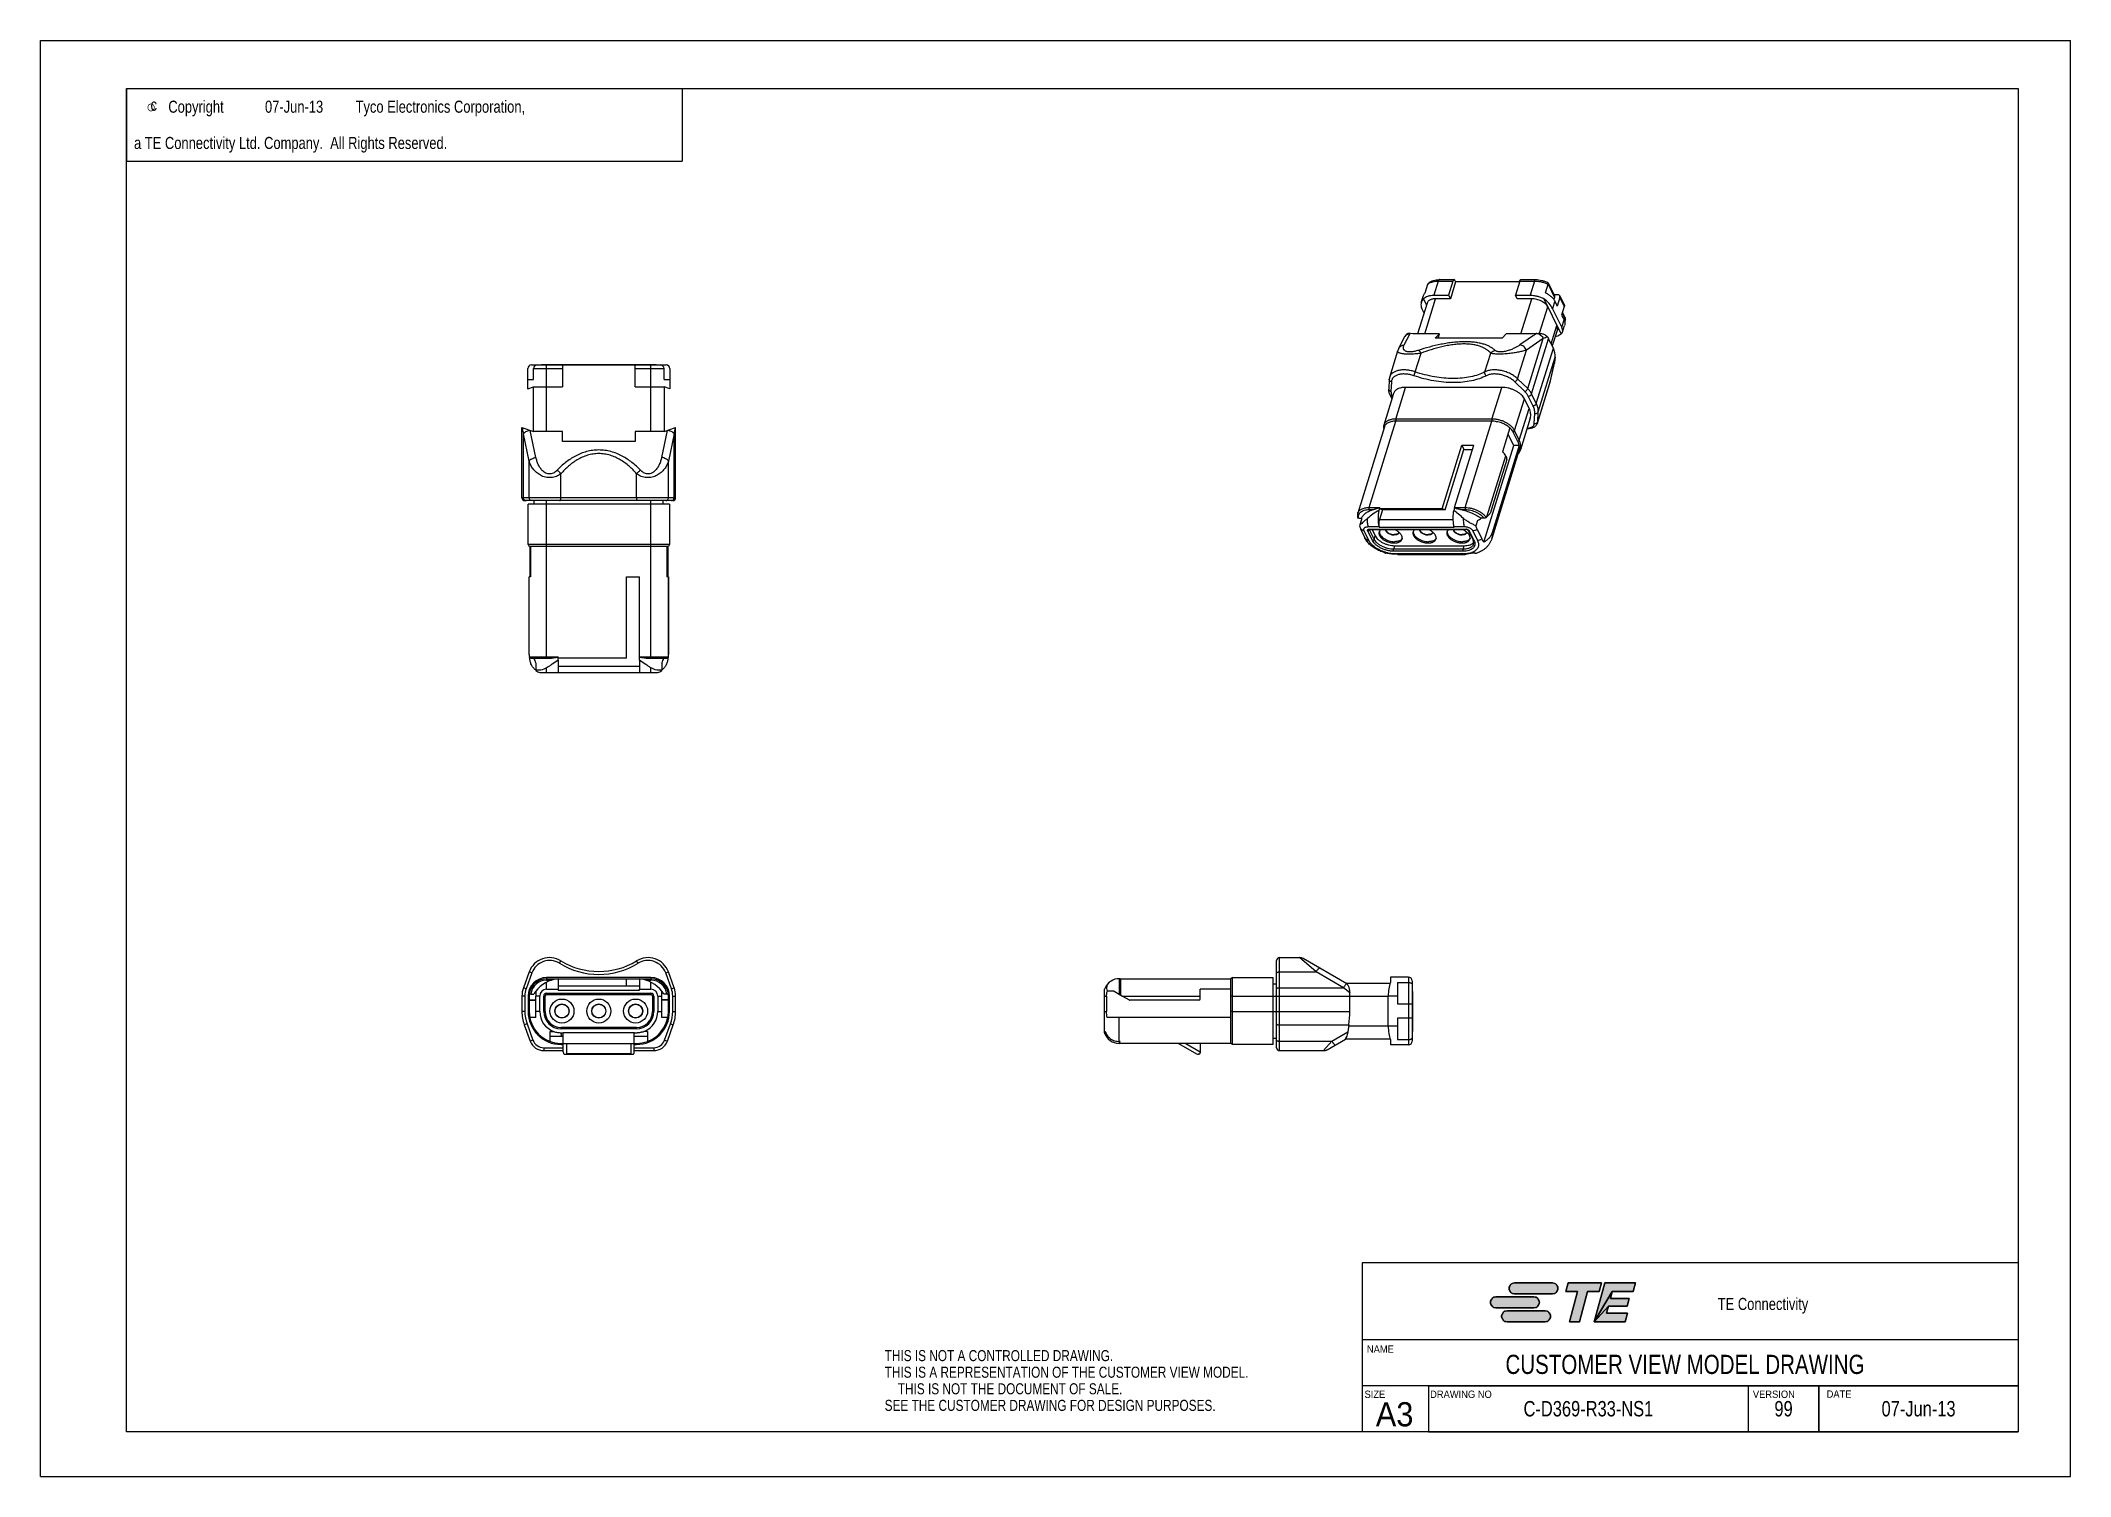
# Model space of a CAD drawing. Extents: x 0 to 420, y 0 to 297.
import ezdxf
from ezdxf.enums import TextEntityAlignment as Align

# ---------------------------------------------------------------- set-up
doc = ezdxf.new("R2010")
doc.units = 0
doc.header["$LTSCALE"] = 23.1
doc.layers.get('0').update_dxf_attribs({"linetype": 'CONTINUOUS'})
doc.layers.add('DRAFT_ENTITY', color=7, linetype='CONTINUOUS')
doc.layers.add('DTM_AXIS', color=7, linetype='CONTINUOUS')
doc.styles.get("Standard").update_dxf_attribs({"font": 'txt', "width": 0.95})
doc.styles.add('TEXTSTYLE_1', font='gdt', dxfattribs={"width": 0.8})
doc.styles.add('TEXTSTYLE_2', font='txt', dxfattribs={"width": 0.8})

msp = doc.modelspace()

# ---------------------------------------------------------------- texts
at = {"color": 2, "linetype": 'CONTINUOUS', "style": 'TEXTSTYLE_1'}
msp.add_text('e', height=2.5, dxfattribs=at).set_placement((21.85, 282.08))
at = {"color": 2, "linetype": 'CONTINUOUS', "style": 'TEXTSTYLE_2', "width": 0.8}
for s, height, p in [('c', 2.5, (22.75, 282.48)), ('Copyright ', 2.5, (26.43, 282.08)), ('07-Jun-13', 2.5, (46.43, 282.08)), (' Tyco Electronics Corporation,', 2.5, (64.43, 282.08)), ('  a TE Connectivity Ltd. Company.  All Rights Reserved.', 2.5, (17.85, 274.58)), ('TE Connectivity', 2.5, (347.03, 34.42)), ('THIS IS NOT A CONTROLLED DRAWING.', 2.286, (174.65, 23.84)), ('THIS IS A REPRESENTATION OF THE CUSTOMER VIEW MODEL.', 2.286, (174.65, 20.41)), ('    THIS IS NOT THE DOCUMENT OF SALE.', 2.286, (174.65, 16.98)), ('SEE THE CUSTOMER DRAWING FOR DESIGN PURPOSES.', 2.286, (174.65, 13.55))]:
    msp.add_text(s, height=height, dxfattribs=at).set_placement(p)
at = {"color": 2, "linetype": 'CONTINUOUS', "width": 0.95}
for s, height, p in [('NAME', 1.52, (274.44, 25.57)), ('SIZE', 1.52, (273.94, 16.23)), ('DRAWING NO', 1.52, (287.51, 16.23)), ('VERSION', 1.52, (354.3, 16.23)), ('DATE', 1.52, (369.56, 16.27)), ('A3', 5, (276.28, 10.35))]:
    msp.add_text(s, height=height, dxfattribs=at).set_placement(p)
at = {"color": 2, "linetype": 'CONTINUOUS', "style": 'TEXTSTYLE_2', "width": 0.8}
for s, height, p in [('CUSTOMER VIEW MODEL DRAWING', 3.968, (340.25, 21.19)), ('C-D369-R33-NS1', 3.18, (320.27, 12.41)), ('99', 3.18, (360.65, 12.41)), ('07-Jun-13', 3.18, (388.58, 12.41))]:
    msp.add_text(s, height=height, dxfattribs=at).set_placement(p, align=Align.CENTER)

# ---------------------------------------------------------------- blocks, each defined once
blk = doc.blocks.new('TE_CONNECTIVITY_BL0', base_point=(315, 36))
at = {"linetype": 'CONTINUOUS'}
for points in [[(304.83, 40.02), (304.98, 40.02), (312.83, 40.02), (312.98, 40.02), (313.13, 39.99), (313.27, 39.94), (313.4, 39.87), (313.52, 39.79), (313.64, 39.69), (313.73, 39.58), (313.82, 39.45), (313.88, 39.32), (313.93, 39.18), (313.96, 39.03), (313.97, 38.88), (313.96, 38.74), (313.93, 38.59), (313.88, 38.45), (313.82, 38.31), (313.73, 38.19), (313.64, 38.08), (313.52, 37.98), (313.4, 37.9), (313.27, 37.83), (313.13, 37.78), (312.98, 37.75), (304.98, 37.74), (304.83, 37.75), (304.69, 37.78), (304.54, 37.83), (304.41, 37.9), (304.29, 37.98), (304.17, 38.08), (304.08, 38.19), (303.99, 38.31), (303.93, 38.45), (303.88, 38.59), (303.85, 38.74), (303.84, 38.88), (303.85, 39.03), (303.88, 39.18), (303.93, 39.32), (303.99, 39.45), (304.08, 39.58), (304.17, 39.69), (304.29, 39.79), (304.41, 39.87), (304.54, 39.94), (304.69, 39.99)], [(315.59, 38.22), (316.08, 40.02), (322.98, 40.02), (322.5, 38.22), (320.09, 38.22), (318.41, 31.98), (316.33, 31.98), (318.01, 38.22)], [(330.01, 40.02), (329.52, 38.22), (325.21, 38.22), (321.49, 31.98), (323.64, 40.02)], [(328.69, 36.83), (328.26, 35.22), (324.4, 35.22), (321.49, 31.98), (325.21, 38.22), (324.84, 36.83)], [(300.98, 37.13), (301.13, 37.14), (308.98, 37.14), (309.13, 37.13), (309.28, 37.1), (309.42, 37.05), (309.55, 36.99), (309.68, 36.9), (309.79, 36.81), (309.89, 36.69), (309.97, 36.57), (310.04, 36.44), (310.08, 36.3), (310.11, 36.15), (310.12, 36), (310.11, 35.85), (310.08, 35.7), (310.04, 35.56), (309.97, 35.43), (309.89, 35.31), (309.79, 35.19), (309.68, 35.1), (309.55, 35.01), (309.42, 34.95), (309.28, 34.9), (309.13, 34.87), (301.13, 34.86), (300.98, 34.87), (300.84, 34.9), (300.7, 34.95), (300.56, 35.01), (300.44, 35.1), (300.33, 35.19), (300.23, 35.31), (300.15, 35.43), (300.08, 35.56), (300.03, 35.7), (300, 35.85), (299.99, 36), (300, 36.15), (300.03, 36.3), (300.08, 36.44), (300.15, 36.57), (300.23, 36.69), (300.33, 36.81), (300.44, 36.9), (300.56, 36.99), (300.7, 37.05), (300.84, 37.1)], [(303.3, 34.25), (303.44, 34.26), (311.29, 34.26), (311.44, 34.25), (311.59, 34.22), (311.73, 34.17), (311.86, 34.1), (311.99, 34.02), (312.1, 33.92), (312.2, 33.81), (312.28, 33.69), (312.35, 33.55), (312.39, 33.41), (312.42, 33.26), (312.43, 33.12), (312.42, 32.97), (312.39, 32.82), (312.35, 32.68), (312.28, 32.55), (312.2, 32.42), (312.1, 32.31), (311.99, 32.21), (311.86, 32.13), (311.73, 32.06), (311.59, 32.01), (311.44, 31.98), (303.44, 31.98), (303.3, 31.98), (303.15, 32.01), (303.01, 32.06), (302.87, 32.13), (302.75, 32.21), (302.64, 32.31), (302.54, 32.42), (302.46, 32.55), (302.39, 32.68), (302.34, 32.82), (302.31, 32.97), (302.3, 33.12), (302.31, 33.26), (302.34, 33.41), (302.39, 33.55), (302.46, 33.69), (302.54, 33.81), (302.64, 33.92), (302.75, 34.02), (302.87, 34.1), (303.01, 34.17), (303.15, 34.22)], [(328.33, 33.78), (327.85, 31.98), (321.49, 31.98), (324.4, 35.22), (324.02, 33.78)]]:
    blk.add_hatch(color=2, dxfattribs=at).paths.add_polyline_path(points)
at = {"color": 2, "linetype": 'CONTINUOUS'}
for p, q in [((312.83, 40.02), (304.98, 40.02)), ((316.08, 40.02), (315.59, 38.22)), ((315.59, 38.22), (318.01, 38.22)), ((322.98, 40.02), (316.08, 40.02)), ((318.01, 38.22), (316.33, 31.98)), ((318.41, 31.98), (320.09, 38.22)), ((320.09, 38.22), (322.5, 38.22)), ((323.64, 40.02), (321.49, 31.98)), ((322.5, 38.22), (322.98, 40.02)), ((330.01, 40.02), (323.64, 40.02)), ((324.84, 36.83), (325.21, 38.22)), ((325.21, 38.22), (329.52, 38.22)), ((329.52, 38.22), (330.01, 40.02)), ((308.98, 37.14), (301.13, 37.14)), ((301.13, 34.86), (308.98, 34.86)), ((311.29, 34.26), (303.44, 34.26)), ((304.98, 37.74), (312.83, 37.74)), ((324.02, 33.78), (324.4, 35.22)), ((328.33, 33.78), (324.02, 33.78)), ((324.4, 35.22), (328.26, 35.22)), ((328.69, 36.83), (324.84, 36.83)), ((327.85, 31.98), (328.33, 33.78)), ((328.26, 35.22), (328.69, 36.83)), ((303.44, 31.98), (311.29, 31.98)), ((316.33, 31.98), (318.41, 31.98)), ((321.49, 31.98), (327.85, 31.98))]:
    blk.add_line(p, q, dxfattribs=at)
for points in [[(304.83, 40.02), (304.98, 40.02), (312.83, 40.02), (312.98, 40.02), (313.13, 39.99), (313.27, 39.94), (313.4, 39.87), (313.52, 39.79), (313.64, 39.69), (313.73, 39.58), (313.82, 39.45), (313.88, 39.32), (313.93, 39.18), (313.96, 39.03), (313.97, 38.88), (313.96, 38.74), (313.93, 38.59), (313.88, 38.45), (313.82, 38.31), (313.73, 38.19), (313.64, 38.08), (313.52, 37.98), (313.4, 37.9), (313.27, 37.83), (313.13, 37.78), (312.98, 37.75), (304.98, 37.74), (304.83, 37.75), (304.69, 37.78), (304.54, 37.83), (304.41, 37.9), (304.29, 37.98), (304.17, 38.08), (304.08, 38.19), (303.99, 38.31), (303.93, 38.45), (303.88, 38.59), (303.85, 38.74), (303.84, 38.88), (303.85, 39.03), (303.88, 39.18), (303.93, 39.32), (303.99, 39.45), (304.08, 39.58), (304.17, 39.69), (304.29, 39.79), (304.41, 39.87), (304.54, 39.94), (304.69, 39.99), (304.83, 40.02)], [(315.59, 38.22), (316.08, 40.02), (322.98, 40.02), (322.5, 38.22), (320.09, 38.22), (318.41, 31.98), (316.33, 31.98), (318.01, 38.22), (315.59, 38.22)], [(330.01, 40.02), (329.52, 38.22), (325.21, 38.22), (321.49, 31.98), (323.64, 40.02), (330.01, 40.02)], [(328.69, 36.83), (328.26, 35.22), (324.4, 35.22), (321.49, 31.98), (325.21, 38.22), (324.84, 36.83), (328.69, 36.83)], [(300.98, 37.13), (301.13, 37.14), (308.98, 37.14), (309.13, 37.13), (309.28, 37.1), (309.42, 37.05), (309.55, 36.99), (309.68, 36.9), (309.79, 36.81), (309.89, 36.69), (309.97, 36.57), (310.04, 36.44), (310.08, 36.3), (310.11, 36.15), (310.12, 36), (310.11, 35.85), (310.08, 35.7), (310.04, 35.56), (309.97, 35.43), (309.89, 35.31), (309.79, 35.19), (309.68, 35.1), (309.55, 35.01), (309.42, 34.95), (309.28, 34.9), (309.13, 34.87), (301.13, 34.86), (300.98, 34.87), (300.84, 34.9), (300.7, 34.95), (300.56, 35.01), (300.44, 35.1), (300.33, 35.19), (300.23, 35.31), (300.15, 35.43), (300.08, 35.56), (300.03, 35.7), (300, 35.85), (299.99, 36), (300, 36.15), (300.03, 36.3), (300.08, 36.44), (300.15, 36.57), (300.23, 36.69), (300.33, 36.81), (300.44, 36.9), (300.56, 36.99), (300.7, 37.05), (300.84, 37.1), (300.98, 37.13)], [(303.3, 34.25), (303.44, 34.26), (311.29, 34.26), (311.44, 34.25), (311.59, 34.22), (311.73, 34.17), (311.86, 34.1), (311.99, 34.02), (312.1, 33.92), (312.2, 33.81), (312.28, 33.69), (312.35, 33.55), (312.39, 33.41), (312.42, 33.26), (312.43, 33.12), (312.42, 32.97), (312.39, 32.82), (312.35, 32.68), (312.28, 32.55), (312.2, 32.42), (312.1, 32.31), (311.99, 32.21), (311.86, 32.13), (311.73, 32.06), (311.59, 32.01), (311.44, 31.98), (303.44, 31.98), (303.3, 31.98), (303.15, 32.01), (303.01, 32.06), (302.87, 32.13), (302.75, 32.21), (302.64, 32.31), (302.54, 32.42), (302.46, 32.55), (302.39, 32.68), (302.34, 32.82), (302.31, 32.97), (302.3, 33.12), (302.31, 33.26), (302.34, 33.41), (302.39, 33.55), (302.46, 33.69), (302.54, 33.81), (302.64, 33.92), (302.75, 34.02), (302.87, 34.1), (303.01, 34.17), (303.15, 34.22), (303.3, 34.25)], [(328.33, 33.78), (327.85, 31.98), (321.49, 31.98), (324.4, 35.22), (324.02, 33.78), (328.33, 33.78)]]:
    blk.add_lwpolyline(points, dxfattribs=at)
for centre, start, end in [((304.98, 38.88), 90, 270), ((312.83, 38.88), 270, 90), ((301.13, 36), 90, 270), ((303.44, 33.12), 90, 270), ((308.98, 36), 270, 90), ((311.29, 33.12), 270, 90)]:
    blk.add_arc(centre, 1.14, start, end, dxfattribs=at)
for points in [[(309.13, 34.87), (308.98, 34.86), (301.13, 34.86)], [(312.98, 37.75), (312.83, 37.74), (304.98, 37.74)], [(311.44, 31.98), (311.29, 31.98), (303.44, 31.98)]]:
    blk.add_solid(points, dxfattribs=at)

# ---------------------------------------------------------------- linework, layer by layer
at = {"color": 7, "linetype": 'CONTINUOUS'}
for p, q in [((0, 0), (0, 297)), ((0, 297), (420, 297)), ((420, 0), (420, 297)), ((17.78, 9.23), (17.78, 287.08)), ((17.78, 287.08), (409.21, 287.08)), ((409.21, 287.08), (409.21, 9.23)), ((285.69, 242.85), (286.12, 244.24)), ((286.79, 242.33), (286.14, 243.66)), ((286.5, 244.83), (287.05, 246.6)), ((289.2, 247.27), (288.29, 244.33)), ((288.29, 244.33), (291.33, 244.33)), ((289.2, 247.27), (292.24, 247.27)), ((289.43, 247.56), (292.47, 247.56)), ((292.24, 247.27), (291.33, 244.33)), ((291.33, 244.33), (291.7, 243.59)), ((292.79, 247.11), (291.7, 243.59)), ((292.65, 247.39), (292.79, 247.11)), ((306.01, 247.11), (292.79, 247.11)), ((306.06, 247.27), (305.15, 244.33)), ((305.52, 243.59), (305.15, 244.33)), ((305.15, 244.33), (308.19, 244.33)), ((306.06, 247.27), (309.1, 247.27)), ((306.29, 247.56), (309.33, 247.56)), ((309.1, 247.27), (308.19, 244.33)), ((314.61, 236.32), (311.01, 243.66)), ((311.37, 244.83), (311.92, 246.6)), ((311.92, 246.89), (313.24, 244.19)), ((311.92, 246.6), (313.26, 243.86)), ((313.12, 244.45), (313.86, 244.45)), ((313.26, 243.86), (313.12, 243.42)), ((314.36, 243.86), (313.82, 242.1)), ((314.35, 244.19), (315.26, 242.32)), ((314.36, 243.86), (315.28, 241.99)), ((286.9, 242.71), (284.93, 236.32)), ((286.26, 240.61), (285.79, 241.57)), ((286.42, 236.32), (288.66, 243.59)), ((291.7, 243.59), (288.66, 243.59)), ((308.56, 243.59), (305.52, 243.59)), ((306.31, 236.32), (308.56, 243.59)), ((310.18, 236.45), (311.87, 241.91)), ((314.75, 237.73), (312.87, 241.57)), ((315.28, 241.99), (314.73, 240.23)), ((314.85, 240.61), (315.52, 239.26)), ((314.91, 240.79), (315.48, 239.62)), ((281.04, 233.36), (282.31, 235.76)), ((282.15, 234.05), (283.41, 236.43)), ((283.93, 236.32), (283.41, 236.43)), ((289.46, 236.32), (283.93, 236.32)), ((288.59, 235.44), (289.46, 236.32)), ((302.4, 235.44), (288.59, 235.44)), ((289.18, 235.44), (289.46, 236.32)), ((303.27, 236.32), (302.4, 235.44)), ((308.8, 236.32), (303.27, 236.32)), ((309.52, 236.43), (306.1, 234.05)), ((310.91, 235.37), (307.45, 232.98)), ((307.71, 225.02), (310.91, 235.37)), ((308.52, 223.93), (312.04, 235.33)), ((309.52, 236.43), (308.8, 236.32)), ((313.01, 233.35), (312.04, 235.33)), ((312.57, 234.25), (313.75, 238.07)), ((313.84, 237.27), (312.78, 233.83)), ((314.93, 236.71), (315.35, 238.09)), ((315.37, 238.79), (315.52, 239.26)), ((280.81, 232.81), (280.81, 232.81)), ((284.44, 228.47), (285.63, 232.33)), ((298.86, 228.47), (300.05, 232.33)), ((305.62, 227.04), (307.45, 232.98)), ((309.49, 221.96), (313.01, 233.35)), ((309.89, 220.23), (313.37, 231.49)), ((313.37, 231.49), (313.28, 230.46)), ((100.8, 224.96), (100.8, 229.15)), ((101.55, 229.9), (129.45, 229.9)), ((102, 226.9), (102, 229.15)), ((102, 229.15), (108, 229.15)), ((103.65, 229.9), (103.65, 229.97)), ((103.65, 229.97), (127.35, 229.97)), ((104.7, 216.13), (104.7, 229.9)), ((107.25, 229.9), (107.25, 229.97)), ((108, 229.9), (108, 225.4)), ((123, 225.4), (123, 229.9)), ((123, 229.15), (129, 229.15)), ((123.75, 229.9), (123.75, 229.97)), ((126.3, 216.13), (126.3, 229.9)), ((127.35, 229.9), (127.35, 229.97)), ((129, 226.9), (129, 229.15)), ((130.2, 229.15), (130.2, 226.9)), ((279.06, 226.94), (278.97, 224.92)), ((307.71, 225.02), (305.62, 227.04)), ((312.41, 226.63), (313.28, 230.46)), ((312.41, 226.62), (313.25, 230.3)), ((313.28, 230.46), (313.25, 230.31)), ((100.8, 224.96), (102, 225.4)), ((102, 216.13), (102, 225.4)), ((102, 225.4), (108, 225.4)), ((123, 225.4), (129, 225.4)), ((129, 225.4), (129, 216.13)), ((130.2, 224.96), (129, 225.4)), ((279.95, 224.02), (277.93, 217.47)), ((279.25, 223.67), (279.61, 222.92)), ((279.52, 226.45), (279.42, 224.42)), ((279.64, 223.46), (279.73, 223.29)), ((280.41, 218.71), (282.44, 225.27)), ((302.34, 225.27), (282.44, 225.27)), ((300.31, 218.71), (302.34, 225.27)), ((305, 216.34), (307.03, 222.89)), ((307.1, 224.42), (305.02, 226.45)), ((308, 220.92), (307.03, 222.89)), ((308.79, 221.49), (307.82, 223.46)), ((309.49, 221.96), (308.52, 223.93)), ((309.79, 218.15), (312.41, 226.63)), ((312.28, 226.11), (312.41, 226.63)), ((312.28, 226.11), (312.41, 226.62)), ((312.28, 226.11), (312.28, 226.11)), ((312.41, 226.63), (312.41, 226.62)), ((280.41, 218.71), (280.39, 218.27)), ((300.31, 218.71), (280.41, 218.71)), ((300.31, 218.71), (300.28, 218.27)), ((305.97, 214.36), (308, 220.92)), ((308.23, 218.9), (306.2, 212.34)), ((309.06, 217.81), (309.16, 219.89)), ((309.79, 218.15), (309.89, 220.23)), ((99.6, 202.45), (99.6, 217)), ((99.6, 217), (102, 216.13)), ((99.91, 202.45), (99.91, 215.67)), ((101.09, 210.03), (99.91, 215.67)), ((102.5, 210.78), (101.33, 216.37)), ((108, 216.13), (102, 216.13)), ((108, 214.05), (108, 216.13)), ((123, 216.13), (123, 214.05)), ((129, 216.13), (123, 216.13)), ((129.67, 216.37), (128.5, 210.78)), ((129, 216.13), (131.4, 217)), ((131.09, 215.67), (129.91, 210.03)), ((131.09, 202.45), (131.09, 215.67)), ((131.4, 202.45), (131.4, 217)), ((278.05, 217.09), (272.53, 199.23)), ((274.87, 200.41), (280.39, 218.27)), ((300.28, 218.27), (280.39, 218.27)), ((294.77, 200.41), (300.28, 218.27)), ((305.97, 214.36), (305, 216.34)), ((307.55, 216.69), (307.61, 216.69)), ((309.74, 217.9), (309.79, 218.15)), ((101.09, 202.45), (101.09, 210.03)), ((123, 214.05), (108, 214.05)), ((129.91, 202.45), (129.91, 210.03)), ((289.99, 200.17), (294.06, 213.33)), ((290.66, 199.92), (294.52, 212.4)), ((292.55, 200.41), (296.55, 213.33)), ((294.06, 213.33), (296.55, 213.33)), ((294.06, 213.33), (294.52, 212.4)), ((294.52, 212.4), (296.26, 212.4)), ((305.89, 212.11), (300.3, 194.01)), ((107.67, 202.45), (107.67, 207.37)), ((123.33, 202.45), (123.33, 207.37)), ((131.4, 202.45), (99.6, 202.45)), ((130.8, 201.85), (100.2, 201.85)), ((100.88, 192.75), (100.88, 201.12)), ((130.12, 201.12), (100.88, 201.12)), ((104.7, 169.26), (104.7, 201.12)), ((126.3, 169.26), (126.3, 201.12)), ((130.12, 201.12), (130.12, 192.75)), ((272.75, 198.19), (273.33, 198.19)), ((273.27, 197.76), (272.93, 196.66)), ((274.87, 200.41), (277.08, 200.41)), ((274.89, 199.99), (275.84, 199.99)), ((277.02, 200.17), (276.92, 199.83)), ((277.01, 200.17), (277.08, 200.41)), ((277.68, 199.92), (277.01, 200.17)), ((289.99, 200.17), (277.01, 200.17)), ((277.68, 199.92), (277.07, 197.95)), ((277.07, 197.95), (292.22, 197.95)), ((290.66, 199.92), (277.68, 199.92)), ((290.66, 199.92), (289.99, 200.17)), ((292.53, 200.29), (292.39, 199.83)), ((292.55, 200.41), (294.77, 200.41)), ((293.83, 199.99), (294.78, 199.99)), ((297.31, 197.76), (296.97, 196.66)), ((298.68, 198.19), (298.1, 198.19)), ((274.17, 193.93), (273.2, 195.91)), ((274.84, 193.61), (273.87, 195.59)), ((275.59, 193.61), (274.62, 195.59)), ((274.74, 196.46), (276.95, 196.46)), ((274.97, 195.82), (274.99, 195.89)), ((275.94, 193.84), (274.97, 195.82)), ((274.99, 195.96), (294.88, 195.96)), ((275.06, 195.89), (294.95, 195.89)), ((275.51, 195.89), (276.16, 194.57)), ((275.94, 193.84), (276.16, 194.57)), ((277, 196.36), (276.95, 196.46)), ((277, 196.36), (292.48, 196.36)), ((292.42, 196.46), (294.63, 196.46)), ((292.48, 196.36), (292.42, 196.46)), ((295.42, 195.69), (296.39, 193.71)), ((295.62, 195.59), (296.59, 193.61)), ((296.36, 195.59), (297.33, 193.61)), ((100.88, 192.75), (101.1, 192.36)), ((130.12, 192.75), (100.88, 192.75)), ((126.3, 192.36), (101.1, 192.36)), ((101.22, 192.36), (101.22, 186.06)), ((101.39, 192.36), (101.39, 186.06)), ((130.12, 192.75), (129.9, 192.36)), ((278.24, 191.06), (278.12, 191.12)), ((278.24, 191.06), (278.61, 190.99)), ((278.61, 190.99), (279.58, 190.87)), ((279.58, 190.87), (280.41, 190.82)), ((279.98, 191.79), (280.21, 192.52)), ((294.35, 191.79), (279.98, 191.79)), ((294.37, 191.37), (280, 191.37)), ((280.21, 192.52), (294.57, 192.52)), ((280.41, 190.82), (280.24, 190.87)), ((280.41, 190.82), (280.76, 190.8)), ((280.58, 190.87), (280.66, 190.87)), ((294.26, 190.88), (280.66, 190.87)), ((294.64, 190.66), (281.1, 190.66)), ((294.35, 191.79), (294.57, 192.52)), ((296.02, 190.95), (296.73, 191.04)), ((101.1, 169.98), (101.1, 186.06)), ((101.39, 186.06), (101.1, 186.06)), ((121.2, 186.06), (123.9, 186.06)), ((121.2, 169.26), (121.2, 186.06)), ((123.9, 168.85), (123.9, 186.06)), ((129.9, 186.06), (129.9, 169.98)), ((101.11, 169.56), (107.1, 169.56)), ((101.22, 169.34), (101.22, 169.26)), ((101.43, 169.26), (105.73, 169.26)), ((102.45, 168.25), (102.45, 166.84)), ((107.1, 169.44), (107.07, 169.43)), ((107.1, 168.85), (107.1, 169.56)), ((121.2, 169.26), (107.1, 169.26)), ((123.9, 169.56), (129.89, 169.56)), ((125.27, 169.26), (129.57, 169.26)), ((128.55, 168.25), (128.55, 166.84)), ((103.29, 166.26), (127.71, 166.26)), ((107.1, 167.62), (123.9, 167.62)), ((107.36, 106.14), (107.67, 106.65)), ((123.64, 106.14), (123.33, 106.65)), ((255.74, 88.67), (255.74, 106.71)), ((256.34, 88.07), (256.34, 107.31)), ((263.91, 104.35), (260.49, 107.31)), ((270.26, 101.9), (261.24, 107.11)), ((101.09, 104.35), (99.91, 101.09)), ((100.47, 100.88), (99.91, 101.09)), ((101.66, 104.14), (100.47, 100.88)), ((101.66, 104.14), (101.09, 104.35)), ((104.7, 103.17), (104.7, 102.65)), ((126.3, 103.17), (104.7, 103.17)), ((104.7, 102.95), (126.3, 102.95)), ((104.7, 102.65), (105.73, 102.65)), ((107.1, 102.92), (107.1, 102.95)), ((107.1, 101.45), (123.9, 101.45)), ((121.2, 101.45), (121.2, 102.95)), ((123.9, 102.95), (123.9, 102.92)), ((125.27, 102.65), (126.3, 102.65)), ((126.3, 103.17), (126.3, 102.65)), ((129.34, 104.14), (129.91, 104.35)), ((130.53, 100.88), (129.34, 104.14)), ((131.09, 101.09), (129.91, 104.35)), ((130.53, 100.88), (131.09, 101.09)), ((223.33, 102.92), (222.74, 102.92)), ((223.17, 102.92), (223.15, 102.95)), ((223.15, 102.95), (246.25, 102.95)), ((223.15, 102.65), (223.15, 99.76)), ((223.45, 102.95), (223.45, 99.58)), ((246.64, 103.17), (246.25, 102.95)), ((246.64, 89.34), (246.64, 103.17)), ((246.64, 103.17), (255.01, 103.17)), ((255.01, 89.34), (255.01, 103.17)), ((255.01, 101.9), (255.74, 101.9)), ((256.34, 104.35), (263.91, 104.35)), ((256.34, 101.09), (269.56, 101.09)), ((269.56, 101.09), (263.91, 104.35)), ((270.87, 100.02), (269.56, 101.09)), ((270.02, 102.05), (279.25, 102.05)), ((283.04, 103.25), (279.29, 103.25)), ((279.29, 103.25), (279.29, 102.16)), ((280.79, 102.16), (283.04, 102.16)), ((283.04, 103.25), (283.04, 89.27)), ((283.79, 102.5), (283.79, 90.02)), ((99.6, 99.35), (99.6, 96.17)), ((100.2, 99.35), (99.6, 99.35)), ((100.2, 99.35), (100.2, 96.17)), ((100.88, 99.35), (100.88, 96.17)), ((100.88, 99.35), (101.1, 99.35)), ((101.1, 99.35), (101.1, 96.17)), ((101.1, 98.55), (102.45, 98.55)), ((101.1, 98.51), (102.45, 98.51)), ((101.43, 99.76), (102.05, 99.76)), ((102.45, 94.91), (102.45, 99.35)), ((103.29, 99.35), (102.45, 99.35)), ((103.29, 96.17), (103.29, 99.35)), ((104.1, 96.17), (104.1, 99.35)), ((104.1, 99.35), (104.4, 99.35)), ((104.4, 96.17), (104.4, 99.35)), ((104.7, 100.76), (107.1, 100.76)), ((104.7, 99.95), (104.7, 99.65)), ((104.7, 99.95), (126.3, 99.95)), ((104.7, 99.65), (126.3, 99.65)), ((107.1, 100.58), (107.1, 100.76)), ((107.1, 100.58), (123.9, 100.58)), ((123.9, 100.76), (126.3, 100.76)), ((123.9, 100.58), (123.9, 100.76)), ((126.3, 99.95), (126.3, 99.65)), ((126.9, 99.35), (126.6, 99.35)), ((126.6, 99.35), (126.6, 96.17)), ((126.9, 99.35), (126.9, 96.17)), ((127.71, 99.35), (127.71, 96.17)), ((129.57, 99.76), (128.95, 99.76)), ((130.12, 96.17), (130.12, 99.35)), ((130.8, 99.35), (131.4, 99.35)), ((130.8, 96.17), (130.8, 99.35)), ((131.4, 96.17), (131.4, 99.35)), ((220.15, 91.76), (220.15, 100.76)), ((222.14, 100.34), (220.73, 100.34)), ((222.14, 100.34), (223.87, 99.35)), ((246.64, 99.35), (255.01, 99.35)), ((255.74, 99.35), (278.85, 99.35)), ((270.89, 96.17), (270.89, 99.35)), ((278.85, 93.17), (278.85, 99.35)), ((280.79, 97.76), (283.79, 97.76)), ((283.79, 100.31), (283.85, 100.31)), ((283.79, 96.71), (283.85, 96.71)), ((283.85, 100.31), (283.85, 92.02)), ((100.2, 96.17), (99.6, 96.17)), ((100.65, 93.6), (100.09, 93.39)), ((100.09, 93.39), (101.31, 90.04)), ((100.65, 93.6), (101.87, 90.24)), ((100.88, 96.17), (101.1, 96.17)), ((102.45, 94.91), (101.22, 94.91)), ((103.29, 96.17), (102.45, 96.17)), ((104.1, 96.17), (104.4, 96.17)), ((107.7, 92.57), (107.7, 92.87)), ((123.3, 92.87), (107.7, 92.87)), ((123.3, 92.57), (107.7, 92.57)), ((123.3, 92.57), (123.3, 92.87)), ((126.9, 96.17), (126.6, 96.17)), ((129.13, 90.24), (130.35, 93.6)), ((129.69, 90.04), (130.91, 93.39)), ((130.35, 93.6), (130.91, 93.39)), ((130.8, 96.17), (131.4, 96.17)), ((223.15, 89.96), (223.15, 94.91)), ((246.64, 96.17), (255.01, 96.17)), ((255.74, 96.17), (270.89, 96.17)), ((256.34, 93.39), (270.71, 93.39)), ((270.71, 93.39), (270.52, 91.98)), ((270.68, 93.17), (278.85, 93.17)), ((283.79, 94.76), (280.79, 94.76)), ((283.79, 96.24), (283.85, 96.24)), ((283.79, 95.56), (283.85, 95.56)), ((101.87, 90.24), (101.31, 90.04)), ((104.13, 88.67), (104.13, 88.07)), ((104.13, 88.67), (108.15, 88.67)), ((105.45, 89.96), (105.45, 92.02)), ((105.45, 91.07), (108.15, 91.07)), ((107.7, 89.34), (107.7, 89.57)), ((107.7, 89.57), (123.3, 89.57)), ((107.7, 89.34), (108.15, 89.34)), ((122.92, 91.77), (108.14, 91.76)), ((108.15, 87.83), (108.15, 91.75)), ((122.85, 87.83), (122.85, 91.75)), ((122.85, 91.07), (125.55, 91.07)), ((122.85, 89.34), (123.3, 89.34)), ((122.85, 88.67), (126.87, 88.67)), ((123.3, 89.34), (123.3, 89.57)), ((125.55, 92.04), (125.55, 89.96)), ((126.87, 88.67), (126.87, 88.07)), ((129.13, 90.24), (129.69, 90.04)), ((220.15, 91.77), (220.18, 91.7)), ((220.18, 91.7), (220.22, 91.61)), ((220.24, 92.05), (220.26, 92.04)), ((223.15, 89.57), (223.38, 89.96)), ((223.38, 89.96), (223.15, 89.96)), ((246.25, 89.57), (223.15, 89.57)), ((236.95, 89.57), (239.95, 87.83)), ((239.95, 89.57), (239.95, 87.83)), ((246.64, 89.34), (246.25, 89.57)), ((255.01, 89.34), (246.64, 89.34)), ((256.34, 90.04), (267.17, 90.04)), ((265.46, 88.07), (267.17, 90.04)), ((266.21, 88.27), (270.02, 90.47)), ((267.17, 90.04), (270.52, 91.98)), ((270.02, 90.49), (270.02, 90.47)), ((279.25, 90.47), (270.02, 90.47)), ((279.29, 90.35), (279.29, 89.27)), ((283.04, 89.27), (279.29, 89.27)), ((280.79, 90.35), (283.04, 90.35)), ((283.79, 92.08), (283.85, 92.08)), ((283.79, 92.02), (283.85, 92.02)), ((104.13, 88.07), (108.15, 88.07)), ((122.85, 88.07), (126.87, 88.07)), ((256.34, 88.07), (265.46, 88.07)), ((409.21, 44.16), (273.44, 44.16)), ((273.44, 44.16), (273.44, 9.23)), ((409.21, 18.76), (273.44, 18.76)), ((287.21, 18.76), (287.21, 9.23)), ((353.33, 18.76), (353.33, 9.23)), ((367.96, 9.23), (367.96, 18.76)), ((409.21, 9.23), (17.78, 9.23)), ((30.48, 9.23), (17.78, 9.23)), ((0, 0), (420, 0))]:
    msp.add_line(p, q, dxfattribs=at)
at = {"color": 2, "linetype": 'CONTINUOUS'}
for p, q in [((17.78, 287.08), (132.78, 287.08)), ((17.78, 287.08), (17.78, 272.08)), ((132.78, 287.08), (132.78, 272.08)), ((17.78, 272.08), (132.78, 272.08)), ((287.21, 18.76), (409.21, 18.76)), ((287.21, 18.76), (287.21, 9.23)), ((353.33, 18.76), (353.33, 9.23)), ((367.96, 18.76), (367.96, 9.23)), ((409.21, 18.76), (409.21, 9.23)), ((287.21, 9.23), (409.21, 9.23))]:
    msp.add_line(p, q, dxfattribs=at)
at = {"color": 7, "linetype": 'CONTINUOUS'}
for points in [[(282.62, 236.25), (282.44, 235.98), (282.31, 235.76)], [(281.04, 233.36), (280.89, 233.03), (280.81, 232.81)], [(294.35, 190.81), (295.15, 190.86), (296.02, 190.95)], [(261.24, 107.11), (260.87, 107.26), (260.49, 107.31)]]:
    msp.add_lwpolyline(points, dxfattribs=at)
for centre, radius, start, end in [((101.55, 229.15), 0.75, 90, 180), ((102.75, 229.15), 0.75, 90, 180), ((128.25, 229.15), 0.75, 0, 90), ((129.45, 229.15), 0.75, 0, 90), ((280.97, 226.85), 1.91, 162.8968, 177.2548), ((106.97, 217.77), 7.37, 186.1236, 196.5518), ((123.97, 217.78), 7.43, 343.4921, 353.8325), ((279.51, 217.12), 1.64, 191.1061, 194.6041), ((304.05, 213.01), 2.26, 333.7339, 342.8056), ((100.2, 202.45), 0.6, 180, 270), ((100.47, 202.39), 0.534, 250.9063, 269.9592), ((130.53, 202.39), 0.534, 270.0408, 289.0937), ((130.8, 202.45), 0.6, 270, 360), ((280.15, 186.6), 14.04, 102.7912, 103.0443), ((275.58, 194.53), 1.63, 200.2818, 206.6201), ((275.61, 194.54), 1.66, 206.6936, 219.4973), ((274.99, 195.19), 0.77, 89.9622, 93.751), ((275.05, 195.88), 0.103, 173.0819, 179.6985), ((294.87, 194.99), 0.969, 78.8245, 84.8864), ((280.83, 199.84), 9.19, 252.7635, 253.5825), ((279.27, 197.69), 6.67, 260.1272, 261.498), ((280.83, 199.83), 9.18, 253.5824, 254.5488), ((280.43, 198.56), 7.71, 253.7052, 254.852), ((279.56, 199.62), 8.62, 261.4643, 262.5265), ((280.41, 198.46), 7.6, 254.8448, 257.5033), ((280.7, 214.71), 23.84, 268.9002, 269.7061), ((281.22, 191.42), 0.788, 233.3979, 235.7804), ((295.71, 200.9), 9.81, 274.9039, 275.3944), ((297.11, 191.69), 0.738, 239.715, 242.2276), ((297.09, 191.64), 0.68, 242.2187, 247.005), ((104.39, 169.32), 3.18, 231.9665, 232.5518), ((104.25, 169.26), 3.15, 235.1501, 252.2562), ((105.32, 102.81), 4.5, 58.5392, 160), ((105.32, 102.81), 3.9, 58.5392, 160), ((115.5, 119.44), 15.6, 238.5392, 301.4608), ((115.5, 119.44), 15, 238.5392, 301.4608), ((125.68, 102.81), 4.5, 20, 121.4608), ((125.68, 102.81), 3.9, 20, 121.4608), ((256.34, 106.71), 0.6, 90, 180), ((104.7, 99.35), 5.1, 160.0005, 180), ((104.7, 99.35), 4.5, 160, 180), ((104.7, 99.35), 3.83, 90, 180), ((104.7, 99.35), 3.6, 90, 180), ((104.7, 99.35), 3.3, 90, 172.817), ((126.3, 99.35), 3.83, 0, 90), ((126.3, 99.35), 3.6, 0, 90), ((126.3, 99.35), 3.3, 7.183, 90), ((126.3, 99.35), 4.5, 0, 20), ((126.3, 99.35), 5.1, 0, 20), ((223.15, 99.8), 3.15, 129.5526, 162.2562), ((223.45, 102.65), 0.3, 90, 180), ((283.04, 102.5), 0.75, 0, 90), ((107.7, 96.35), 6.6, 142.6982, 148.8644), ((104.7, 99.35), 1.41, 90, 180), ((104.7, 99.35), 0.6, 90, 180), ((104.7, 99.35), 0.3, 90, 180), ((126.3, 99.35), 1.41, 0, 90), ((126.3, 99.35), 0.6, 0, 90), ((126.3, 99.35), 0.3, 0, 90), ((123.3, 96.35), 6.6, 31.1356, 37.3018), ((257, 99.35), 13.89, 359.9933, 2.7576), ((107.7, 96.17), 8.1, 180, 200), ((107.7, 96.17), 7.5, 180, 200), ((107.7, 96.17), 6.83, 180, 270), ((107.7, 96.17), 6.6, 180, 270), ((107.7, 96.17), 4.41, 180, 249.7773), ((107.7, 96.17), 3.6, 180, 270), ((107.7, 96.17), 3.3, 180, 270), ((123.3, 96.17), 6.83, 270, 360), ((123.3, 96.17), 3.6, 270, 360), ((123.3, 96.17), 3.3, 270, 360), ((123.3, 96.17), 6.6, 270, 348.9942), ((123.3, 96.17), 4.41, 293.3439, 360), ((123.3, 96.17), 7.5, 340, 360), ((123.3, 96.17), 8.1, 340, 360), ((104.13, 91.07), 3, 200, 270), ((104.13, 91.07), 2.4, 200, 270), ((124.25, 85.33), 6.83, 79.01, 79.6941), ((126.87, 91.07), 2.4, 270, 340), ((126.87, 91.07), 3, 270, 340), ((223.15, 92.72), 3.15, 197.9402, 269.9974), ((256.34, 88.67), 0.6, 180, 270), ((265.46, 89.57), 1.5, 270, 300), ((283.04, 90.02), 0.75, 270, 360)]:
    msp.add_arc(centre, radius, start, end, dxfattribs=at)
for centre, major_axis, ratio, start_param, end_param in [((289.72, 242.68), (4.09, 0.61), 0.634302, 2.534784, 3.340898), ((309.62, 242.68), (3.33, -2.31), 0.397708, 0.620303, 1.426417), ((283.81, 235.38), (1.25, -0.84), 0.54317, 2.224795, 2.282156), ((310.23, 235.38), (1.91, -0.22), 0.55494, 1.960444, 2.017805), ((311.5, 238.84), (3.33, -2.31), 0.397708, 6.097374, 6.903489), ((304.84, 231.04), (8.5, 1.27), 0.634302, -0.14976, 0.199305), ((281, 200.7), (7.58, 3.7), 0.414751, 2.819102, 2.926722), ((295.37, 200.7), (7.58, 3.7), 0.414751, -1.516948, -1.409327), ((295.96, 198.5), (4.13, 2.02), 0.414751, -0.932465, -0.865909), ((104.7, 169.98), (0, 6.24), 0.57735, 1.570796, 1.637352), ((107.7, 175.18), (0, 11.43), 0.57735, -4.168971, -4.06135), ((123.3, 175.18), (0, 11.43), 0.57735, -2.221835, -2.114215), ((126.3, 169.98), (0, 6.24), 0.57735, -1.637352, -1.570796), ((270.32, 100.14), (-0.2, 1.8), 0.317245, -0.285745, -0.228384), ((280.27, 99.35), (0, 3.9), 0.36397, 0.764682, 1.570796), ((267.94, 96.17), (0, 8.1), 0.36397, -1.919862, -1.570796), ((280.27, 93.17), (0, 3.9), 0.36397, -4.712389, -3.906275), ((269.97, 92.17), (0.2, 1.8), 0.317245, -2.731408, -1.643122)]:
    msp.add_ellipse(centre, major_axis=major_axis, ratio=ratio, start_param=start_param, end_param=end_param, dxfattribs=at)
for points, knots in [([(286.14, 243.66), (286.39, 243.9), (286.8, 244.1), (287.33, 244.24), (287.75, 244.31), (288.07, 244.33), (288.29, 244.33)], [0, 0, 0, 0, 0.447883, 0.576831, 0.712181, 1, 1, 1, 1]), ([(287.05, 246.6), (287.06, 246.64), (287.1, 246.72), (287.16, 246.79), (287.19, 246.82)], [0, 0, 0, 0, 0.490932, 1, 1, 1, 1]), ([(287.05, 246.6), (287.06, 246.61), (287.12, 246.66), (287.18, 246.71), (287.23, 246.75)], [0, 0, 0, 0, 0.245092, 1, 1, 1, 1]), ([(287.19, 246.82), (287.33, 246.95), (287.64, 247.17), (288.19, 247.4), (288.79, 247.53), (289.21, 247.56), (289.43, 247.56)], [0, 0, 0, 0, 0.23243, 0.474609, 0.730138, 1, 1, 1, 1]), ([(287.23, 246.75), (287.35, 246.84), (287.63, 246.99), (288.1, 247.15), (288.63, 247.25), (289.01, 247.27), (289.2, 247.27)], [0, 0, 0, 0, 0.21751, 0.457024, 0.718651, 1, 1, 1, 1]), ([(289.43, 247.56), (289.42, 247.56), (289.4, 247.55), (289.36, 247.54), (289.33, 247.51), (289.29, 247.47), (289.24, 247.39), (289.22, 247.31), (289.2, 247.27)], [0, 0, 0, 0, 0.085921, 0.177541, 0.279368, 0.394335, 0.66833, 1, 1, 1, 1]), ([(292.47, 247.56), (292.46, 247.56), (292.44, 247.55), (292.4, 247.54), (292.37, 247.51), (292.33, 247.47), (292.28, 247.39), (292.25, 247.31), (292.24, 247.27)], [0, 0, 0, 0, 0.085924, 0.177532, 0.279343, 0.394297, 0.668291, 1, 1, 1, 1]), ([(292.65, 247.39), (292.64, 247.42), (292.62, 247.46), (292.57, 247.51), (292.52, 247.55), (292.49, 247.56), (292.47, 247.56)], [0, 0, 0, 0, 0.315482, 0.582089, 0.804614, 1, 1, 1, 1]), ([(306.06, 247.27), (306.07, 247.31), (306.1, 247.39), (306.15, 247.47), (306.19, 247.51), (306.22, 247.54), (306.25, 247.55), (306.28, 247.56), (306.29, 247.56)], [0, 0, 0, 0, 0.331709, 0.605703, 0.720657, 0.822468, 0.914076, 1, 1, 1, 1]), ([(308.19, 244.33), (308.42, 244.33), (308.91, 244.3), (309.62, 244.17), (310.33, 243.96), (310.79, 243.77), (311.01, 243.66)], [0, 0, 0, 0, 0.241601, 0.492814, 0.747687, 1, 1, 1, 1]), ([(309.33, 247.56), (309.32, 247.56), (309.29, 247.55), (309.26, 247.54), (309.23, 247.51), (309.18, 247.47), (309.14, 247.39), (309.11, 247.31), (309.1, 247.27)], [0, 0, 0, 0, 0.085921, 0.177541, 0.279368, 0.394335, 0.66833, 1, 1, 1, 1]), ([(309.1, 247.27), (309.33, 247.27), (309.81, 247.24), (310.53, 247.11), (311.24, 246.9), (311.7, 246.7), (311.92, 246.6)], [0, 0, 0, 0, 0.241617, 0.492827, 0.747692, 1, 1, 1, 1]), ([(309.33, 247.56), (309.53, 247.56), (309.96, 247.53), (310.59, 247.42), (311.22, 247.24), (311.62, 247.08), (311.82, 246.99)], [0, 0, 0, 0, 0.24345, 0.493956, 0.747547, 1, 1, 1, 1]), ([(311.91, 246.89), (311.9, 246.91), (311.88, 246.95), (311.84, 246.98), (311.82, 246.99)], [0, 0, 0, 0, 0.50528, 1, 1, 1, 1]), ([(311.92, 246.6), (311.92, 246.62), (311.94, 246.69), (311.95, 246.79), (311.93, 246.86), (311.91, 246.89)], [0, 0, 0, 0, 0.29251, 0.67688, 1, 1, 1, 1]), ([(313.24, 244.19), (313.25, 244.17), (313.27, 244.11), (313.29, 244), (313.28, 243.91), (313.26, 243.86)], [0, 0, 0, 0, 0.239501, 0.483927, 1, 1, 1, 1]), ([(314.35, 244.19), (314.33, 244.23), (314.27, 244.3), (314.16, 244.39), (314.01, 244.44), (313.91, 244.45), (313.86, 244.45)], [0, 0, 0, 0, 0.22686, 0.464999, 0.722169, 1, 1, 1, 1]), ([(314.36, 243.86), (314.38, 243.91), (314.39, 244), (314.38, 244.11), (314.36, 244.17), (314.35, 244.19)], [0, 0, 0, 0, 0.516073, 0.760499, 1, 1, 1, 1]), ([(288.66, 243.59), (288.55, 243.59), (288.34, 243.58), (288.03, 243.53), (287.76, 243.46), (287.51, 243.36), (287.29, 243.23), (287.12, 243.08), (286.98, 242.9), (286.93, 242.77), (286.9, 242.71)], [0, 0, 0, 0, 0.155789, 0.303255, 0.441136, 0.569085, 0.687389, 0.797111, 0.900326, 1, 1, 1, 1]), ([(311.87, 241.91), (311.81, 242.03), (311.66, 242.26), (311.36, 242.57), (310.99, 242.86), (310.55, 243.11), (310.08, 243.32), (309.57, 243.47), (309.06, 243.56), (308.72, 243.59), (308.56, 243.59)], [0, 0, 0, 0, 0.100249, 0.211884, 0.333776, 0.463722, 0.598746, 0.735447, 0.870343, 1, 1, 1, 1]), ([(315.26, 242.32), (315.27, 242.3), (315.29, 242.25), (315.31, 242.14), (315.3, 242.05), (315.28, 241.99)], [0, 0, 0, 0, 0.239501, 0.483927, 1, 1, 1, 1]), ([(315.52, 239.26), (315.54, 239.31), (315.55, 239.44), (315.51, 239.56), (315.48, 239.62)], [0, 0, 0, 0, 0.492451, 1, 1, 1, 1]), ([(282.31, 235.76), (282.36, 235.85), (282.48, 236.02), (282.73, 236.23), (283.02, 236.38), (283.23, 236.43), (283.34, 236.44)], [0, 0, 0, 0, 0.244649, 0.491777, 0.743267, 1, 1, 1, 1]), ([(282.62, 236.25), (282.63, 236.27), (282.67, 236.31), (282.76, 236.38), (282.9, 236.44), (283.11, 236.47), (283.26, 236.45), (283.34, 236.44)], [0, 0, 0, 0, 0.099589, 0.201998, 0.425333, 0.687877, 1, 1, 1, 1]), ([(309.62, 236.44), (309.84, 236.46), (310.17, 236.46), (310.59, 236.4), (310.89, 236.32), (311.17, 236.21), (311.48, 236.04), (311.69, 235.87), (311.79, 235.73)], [0, 0, 0, 0, 0.277367, 0.411835, 0.541804, 0.666341, 0.784662, 1, 1, 1, 1]), ([(309.62, 236.44), (309.76, 236.42), (310.03, 236.34), (310.39, 236.1), (310.7, 235.77), (310.85, 235.51), (310.91, 235.37)], [0, 0, 0, 0, 0.232319, 0.480955, 0.739813, 1, 1, 1, 1]), ([(311.79, 235.73), (311.66, 235.67), (311.36, 235.54), (311.06, 235.43), (310.91, 235.37)], [0, 0, 0, 0, 0.475225, 1, 1, 1, 1]), ([(311.79, 235.73), (311.82, 235.7), (311.91, 235.57), (311.99, 235.44), (312.04, 235.33)], [0, 0, 0, 0, 0.254335, 1, 1, 1, 1]), ([(314.61, 236.32), (314.54, 236.25), (314.32, 236.08), (313.91, 235.87), (313.57, 235.77), (313.38, 235.73)], [0, 0, 0, 0, 0.224422, 0.591953, 1, 1, 1, 1]), ([(313.84, 237.27), (313.86, 237.33), (313.89, 237.46), (313.88, 237.66), (313.84, 237.87), (313.78, 238), (313.75, 238.07)], [0, 0, 0, 0, 0.233661, 0.47445, 0.728579, 1, 1, 1, 1]), ([(285.63, 232.33), (285.29, 232.28), (284.62, 232.2), (283.77, 232.15), (283.11, 232.14), (282.65, 232.14), (282.24, 232.17), (281.88, 232.2), (281.58, 232.25), (281.33, 232.31), (281.14, 232.38), (280.99, 232.45), (280.88, 232.54), (280.82, 232.62), (280.79, 232.72), (280.8, 232.78), (280.81, 232.81)], [0, 0, 0, 0, 0.198031, 0.400329, 0.497205, 0.587344, 0.668359, 0.738886, 0.798596, 0.847936, 0.887859, 0.919579, 0.944576, 0.964695, 0.982305, 1, 1, 1, 1]), ([(281.04, 233.36), (281.1, 233.46), (281.23, 233.64), (281.49, 233.86), (281.81, 234), (282.04, 234.04), (282.15, 234.05)], [0, 0, 0, 0, 0.244121, 0.491012, 0.742701, 1, 1, 1, 1]), ([(285.08, 232.93), (284.82, 232.84), (284.4, 232.72), (283.84, 232.63), (283.42, 232.59), (283.04, 232.61), (282.71, 232.66), (282.45, 232.75), (282.26, 232.86), (282.13, 232.99), (282.04, 233.13), (281.99, 233.28), (281.97, 233.43), (281.99, 233.58), (282.03, 233.8), (282.1, 233.95), (282.15, 234.05)], [0, 0, 0, 0, 0.19985, 0.304538, 0.406906, 0.499763, 0.57785, 0.640954, 0.69214, 0.735164, 0.773349, 0.80928, 0.84478, 0.881026, 0.918753, 1, 1, 1, 1]), ([(300.95, 232.93), (300.81, 233.05), (300.51, 233.3), (300, 233.63), (299.39, 233.93), (298.67, 234.2), (297.85, 234.42), (296.92, 234.58), (295.88, 234.69), (294.75, 234.72), (293.55, 234.68), (292.31, 234.58), (291.05, 234.41), (289.39, 234.11), (287.4, 233.64), (285.84, 233.17), (285.08, 232.93)], [0, 0, 0, 0, 0.033605, 0.07054, 0.111566, 0.157474, 0.208958, 0.266478, 0.330068, 0.399156, 0.472567, 0.548765, 0.626205, 0.703628, 0.855204, 1, 1, 1, 1]), ([(285.63, 232.33), (285.59, 232.4), (285.51, 232.53), (285.37, 232.7), (285.23, 232.84), (285.13, 232.9), (285.08, 232.93)], [0, 0, 0, 0, 0.29793, 0.566918, 0.801571, 1, 1, 1, 1]), ([(300.05, 232.33), (299.94, 232.46), (299.69, 232.72), (299.25, 233.07), (298.71, 233.39), (298.09, 233.68), (297.35, 233.92), (296.51, 234.11), (295.55, 234.22), (294.51, 234.26), (293.39, 234.22), (292.24, 234.1), (291.07, 233.91), (289.55, 233.59), (287.73, 233.08), (286.31, 232.59), (285.63, 232.33)], [0, 0, 0, 0, 0.034131, 0.071054, 0.11161, 0.156745, 0.207378, 0.264242, 0.327604, 0.396974, 0.471041, 0.547999, 0.626065, 0.703868, 0.855537, 1, 1, 1, 1]), ([(307.45, 232.98), (307.21, 232.9), (306.68, 232.76), (305.83, 232.56), (304.86, 232.39), (303.79, 232.24), (302.85, 232.17), (302.1, 232.14), (301.58, 232.14), (301.1, 232.16), (300.69, 232.2), (300.34, 232.25), (300.14, 232.3), (300.05, 232.33)], [0, 0, 0, 0, 0.101988, 0.218783, 0.350644, 0.496436, 0.650295, 0.725829, 0.79689, 0.860939, 0.916341, 0.962588, 1, 1, 1, 1]), ([(300.05, 232.33), (300.16, 232.47), (300.43, 232.73), (300.77, 232.88), (300.95, 232.93)], [0, 0, 0, 0, 0.503764, 1, 1, 1, 1]), ([(306.1, 234.05), (305.94, 233.94), (305.59, 233.72), (305.03, 233.41), (304.38, 233.12), (303.79, 232.9), (303.26, 232.76), (302.84, 232.67), (302.41, 232.61), (302, 232.59), (301.64, 232.62), (301.34, 232.69), (301.12, 232.79), (301, 232.88), (300.95, 232.93)], [0, 0, 0, 0, 0.10572, 0.221365, 0.348545, 0.489307, 0.565182, 0.644029, 0.723573, 0.799169, 0.865468, 0.920014, 0.963957, 1, 1, 1, 1]), ([(307.45, 232.98), (307.39, 233.12), (307.23, 233.4), (306.9, 233.73), (306.52, 233.97), (306.23, 234.04), (306.1, 234.05)], [0, 0, 0, 0, 0.261585, 0.521297, 0.769486, 1, 1, 1, 1]), ([(279.52, 226.45), (279.45, 226.46), (279.33, 226.5), (279.18, 226.62), (279.1, 226.75), (279.07, 226.86), (279.06, 226.92), (279.06, 226.94)], [0, 0, 0, 0, 0.272674, 0.530359, 0.770517, 0.886028, 1, 1, 1, 1]), ([(284.44, 228.47), (284.15, 228.57), (283.57, 228.73), (282.69, 228.87), (281.85, 228.9), (281.06, 228.81), (280.47, 228.64), (280.06, 228.45), (279.8, 228.29), (279.57, 228.1), (279.38, 227.89), (279.24, 227.66), (279.17, 227.5), (279.15, 227.41)], [0, 0, 0, 0, 0.154552, 0.305988, 0.450328, 0.584222, 0.705419, 0.761075, 0.81352, 0.863055, 0.910166, 0.955532, 1, 1, 1, 1]), ([(284.16, 227.68), (283.89, 227.78), (283.34, 227.93), (282.52, 228.04), (281.73, 228.05), (281.11, 227.95), (280.68, 227.81), (280.39, 227.68), (280.14, 227.53), (279.93, 227.35), (279.76, 227.15), (279.63, 226.93), (279.55, 226.69), (279.52, 226.53), (279.52, 226.45)], [0, 0, 0, 0, 0.158192, 0.312498, 0.458152, 0.591342, 0.65258, 0.710082, 0.763973, 0.814614, 0.862599, 0.908796, 0.954247, 1, 1, 1, 1]), ([(284.16, 227.68), (284.18, 227.74), (284.23, 227.86), (284.3, 228.05), (284.37, 228.26), (284.42, 228.4), (284.44, 228.47)], [0, 0, 0, 0, 0.202436, 0.463461, 0.74347, 1, 1, 1, 1]), ([(299.16, 227.68), (298.69, 227.44), (297.68, 227.02), (296.04, 226.58), (294.25, 226.31), (292.33, 226.23), (290.32, 226.32), (288.27, 226.6), (286.2, 227.04), (284.83, 227.45), (284.16, 227.68)], [0, 0, 0, 0, 0.102267, 0.212688, 0.330899, 0.456102, 0.587127, 0.722537, 0.860745, 1, 1, 1, 1]), ([(298.86, 228.47), (298.41, 228.24), (297.44, 227.83), (295.86, 227.41), (294.14, 227.16), (292.29, 227.07), (290.36, 227.16), (288.39, 227.43), (286.4, 227.86), (285.09, 228.25), (284.44, 228.47)], [0, 0, 0, 0, 0.102267, 0.212688, 0.330899, 0.456102, 0.587127, 0.722537, 0.860745, 1, 1, 1, 1]), ([(299.16, 227.68), (299.1, 227.73), (298.99, 227.84), (298.88, 228.04), (298.83, 228.26), (298.84, 228.41), (298.86, 228.47)], [0, 0, 0, 0, 0.251568, 0.514503, 0.769371, 1, 1, 1, 1]), ([(305.62, 227.04), (305.41, 227.25), (304.93, 227.63), (304.13, 228.1), (303.23, 228.48), (302.28, 228.75), (301.32, 228.89), (300.55, 228.89), (299.97, 228.82), (299.45, 228.72), (299.08, 228.59), (298.86, 228.47)], [0, 0, 0, 0, 0.120399, 0.250132, 0.385471, 0.522078, 0.655498, 0.781599, 0.840862, 0.897153, 1, 1, 1, 1]), ([(305.02, 226.45), (304.84, 226.62), (304.42, 226.95), (303.72, 227.36), (302.94, 227.69), (302.12, 227.92), (301.3, 228.04), (300.5, 228.05), (299.79, 227.94), (299.35, 227.78), (299.16, 227.68)], [0, 0, 0, 0, 0.120408, 0.250161, 0.385515, 0.522138, 0.655574, 0.781687, 0.897145, 1, 1, 1, 1]), ([(305.02, 226.45), (305.05, 226.45), (305.11, 226.48), (305.24, 226.55), (305.39, 226.67), (305.53, 226.84), (305.6, 226.98), (305.62, 227.04)], [0, 0, 0, 0, 0.111683, 0.233577, 0.495736, 0.760359, 1, 1, 1, 1]), ([(279.25, 223.67), (279.15, 223.87), (279.03, 224.17), (278.97, 224.6), (278.96, 224.81), (278.97, 224.92)], [0, 0, 0, 0, 0.509491, 0.756426, 1, 1, 1, 1]), ([(279.42, 224.42), (279.35, 224.43), (279.23, 224.48), (279.08, 224.59), (279, 224.72), (278.97, 224.83), (278.96, 224.89), (278.97, 224.92)], [0, 0, 0, 0, 0.272674, 0.530359, 0.770517, 0.886028, 1, 1, 1, 1]), ([(279.64, 223.46), (279.6, 223.46), (279.51, 223.47), (279.4, 223.51), (279.3, 223.58), (279.26, 223.64), (279.25, 223.67)], [0, 0, 0, 0, 0.277838, 0.535006, 0.773139, 1, 1, 1, 1]), ([(279.42, 224.42), (279.41, 224.26), (279.45, 223.93), (279.56, 223.62), (279.64, 223.46)], [0, 0, 0, 0, 0.478072, 1, 1, 1, 1]), ([(282.44, 225.27), (282.29, 225.27), (281.99, 225.26), (281.55, 225.19), (281.16, 225.09), (280.81, 224.95), (280.5, 224.77), (280.25, 224.55), (280.06, 224.3), (279.98, 224.12), (279.95, 224.02)], [0, 0, 0, 0, 0.15582, 0.303244, 0.441117, 0.569084, 0.687384, 0.797112, 0.900327, 1, 1, 1, 1]), ([(303.05, 225.22), (302.99, 225.23), (302.75, 225.26), (302.51, 225.27), (302.34, 225.27)], [0, 0, 0, 0, 0.254908, 1, 1, 1, 1]), ([(307.03, 222.89), (306.96, 223.04), (306.78, 223.32), (306.42, 223.71), (305.99, 224.08), (305.48, 224.42), (304.92, 224.71), (304.32, 224.94), (303.69, 225.12), (303.26, 225.2), (303.05, 225.22)], [0, 0, 0, 0, 0.100091, 0.210241, 0.329776, 0.457236, 0.590533, 0.727214, 0.864602, 1, 1, 1, 1]), ([(307.1, 224.42), (307.14, 224.43), (307.2, 224.45), (307.33, 224.52), (307.48, 224.64), (307.62, 224.82), (307.69, 224.95), (307.71, 225.02)], [0, 0, 0, 0, 0.111683, 0.233577, 0.495736, 0.760359, 1, 1, 1, 1]), ([(307.82, 223.46), (307.74, 223.63), (307.52, 223.97), (307.25, 224.27), (307.1, 224.42)], [0, 0, 0, 0, 0.475786, 1, 1, 1, 1]), ([(308.52, 223.93), (308.43, 224.13), (308.18, 224.51), (307.88, 224.85), (307.71, 225.02)], [0, 0, 0, 0, 0.475786, 1, 1, 1, 1]), ([(307.82, 223.46), (307.9, 223.46), (308.05, 223.49), (308.26, 223.59), (308.43, 223.74), (308.5, 223.87), (308.52, 223.93)], [0, 0, 0, 0, 0.25322, 0.516156, 0.770081, 1, 1, 1, 1]), ([(280.41, 218.71), (280.26, 218.71), (279.96, 218.7), (279.53, 218.64), (279.13, 218.53), (278.78, 218.39), (278.48, 218.21), (278.23, 217.99), (278.04, 217.74), (277.96, 217.56), (277.93, 217.47)], [0, 0, 0, 0, 0.155821, 0.303244, 0.441118, 0.569084, 0.687384, 0.797112, 0.900327, 1, 1, 1, 1]), ([(305, 216.34), (304.92, 216.5), (304.71, 216.83), (304.28, 217.27), (303.75, 217.68), (303.14, 218.03), (302.47, 218.33), (301.75, 218.55), (301.03, 218.68), (300.55, 218.71), (300.31, 218.71)], [0, 0, 0, 0, 0.100257, 0.211878, 0.333776, 0.463722, 0.598744, 0.735454, 0.870332, 1, 1, 1, 1]), ([(308.23, 218.9), (308.28, 219.06), (308.34, 219.38), (308.33, 219.89), (308.22, 220.41), (308.08, 220.75), (308, 220.92)], [0, 0, 0, 0, 0.233699, 0.474452, 0.728464, 1, 1, 1, 1]), ([(308.79, 221.49), (308.87, 221.49), (309.02, 221.51), (309.23, 221.61), (309.4, 221.76), (309.47, 221.89), (309.49, 221.96)], [0, 0, 0, 0, 0.25322, 0.516156, 0.770081, 1, 1, 1, 1]), ([(309.16, 219.89), (309.17, 220.02), (309.16, 220.28), (309.07, 220.83), (308.92, 221.23), (308.79, 221.49)], [0, 0, 0, 0, 0.234997, 0.47866, 1, 1, 1, 1]), ([(309.16, 219.89), (309.24, 219.87), (309.39, 219.87), (309.61, 219.92), (309.77, 220.03), (309.85, 220.14), (309.88, 220.2), (309.89, 220.23)], [0, 0, 0, 0, 0.267702, 0.528838, 0.772974, 0.888497, 1, 1, 1, 1]), ([(309.89, 220.23), (309.89, 220.37), (309.89, 220.66), (309.79, 221.25), (309.63, 221.68), (309.49, 221.96)], [0, 0, 0, 0, 0.234997, 0.47866, 1, 1, 1, 1]), ([(99.91, 215.67), (99.93, 215.71), (99.99, 215.8), (100.1, 215.91), (100.25, 216.02), (100.47, 216.16), (100.8, 216.3), (101.08, 216.38), (101.23, 216.41)], [0, 0, 0, 0, 0.092736, 0.196691, 0.311609, 0.436614, 0.709885, 1, 1, 1, 1]), ([(129.77, 216.41), (129.92, 216.38), (130.2, 216.3), (130.53, 216.16), (130.75, 216.02), (130.9, 215.91), (131.01, 215.8), (131.07, 215.71), (131.09, 215.67)], [0, 0, 0, 0, 0.290115, 0.563386, 0.688391, 0.803309, 0.907264, 1, 1, 1, 1]), ([(277.93, 217.47), (277.91, 217.41), (277.88, 217.28), (277.87, 217.15), (277.87, 217.09)], [0, 0, 0, 0, 0.496325, 1, 1, 1, 1]), ([(277.87, 217.09), (277.87, 217.07), (277.87, 216.97), (277.88, 216.87), (277.9, 216.8)], [0, 0, 0, 0, 0.245348, 1, 1, 1, 1]), ([(280.39, 218.27), (280.24, 218.27), (279.96, 218.26), (279.55, 218.2), (279.18, 218.1), (278.85, 217.96), (278.56, 217.79), (278.33, 217.59), (278.15, 217.36), (278.08, 217.18), (278.05, 217.09)], [0, 0, 0, 0, 0.155816, 0.303231, 0.4411, 0.569063, 0.687361, 0.797082, 0.90029, 1, 1, 1, 1]), ([(306.2, 212.34), (306.25, 212.5), (306.31, 212.82), (306.3, 213.33), (306.19, 213.85), (306.05, 214.19), (305.97, 214.36)], [0, 0, 0, 0, 0.233699, 0.474453, 0.728465, 1, 1, 1, 1]), ([(307.55, 216.71), (307.56, 216.7), (307.58, 216.7), (307.6, 216.69), (307.61, 216.69)], [0, 0, 0, 0, 0.516785, 1, 1, 1, 1]), ([(307.6, 216.83), (307.7, 216.83), (307.89, 216.85), (308.17, 216.91), (308.39, 216.98), (308.54, 217.06), (308.67, 217.14), (308.81, 217.25), (308.95, 217.42), (309.03, 217.61), (309.05, 217.74), (309.06, 217.81)], [0, 0, 0, 0, 0.158066, 0.305931, 0.442694, 0.506958, 0.568559, 0.684324, 0.792366, 0.896234, 1, 1, 1, 1]), ([(309.74, 217.9), (309.71, 217.8), (309.63, 217.61), (309.45, 217.36), (309.22, 217.15), (308.95, 216.98), (308.64, 216.85), (308.32, 216.76), (307.97, 216.7), (307.73, 216.69), (307.61, 216.69)], [0, 0, 0, 0, 0.116942, 0.233895, 0.352391, 0.473103, 0.597417, 0.726395, 0.860751, 1, 1, 1, 1]), ([(309.06, 217.81), (309.13, 217.79), (309.29, 217.78), (309.51, 217.84), (309.67, 217.94), (309.75, 218.06), (309.78, 218.12), (309.79, 218.15)], [0, 0, 0, 0, 0.267702, 0.528838, 0.772974, 0.888497, 1, 1, 1, 1]), ([(101.09, 210.03), (101.12, 210.07), (101.18, 210.16), (101.3, 210.28), (101.45, 210.39), (101.7, 210.54), (102.05, 210.68), (102.35, 210.75), (102.5, 210.78)], [0, 0, 0, 0, 0.092293, 0.196267, 0.31157, 0.437159, 0.711245, 1, 1, 1, 1]), ([(107.67, 207.37), (107.53, 207.27), (107.22, 207.08), (106.73, 206.85), (106.19, 206.69), (105.62, 206.6), (105.04, 206.6), (104.47, 206.69), (103.93, 206.85), (103.28, 207.14), (102.58, 207.64), (101.91, 208.37), (101.41, 209.17), (101.18, 209.74), (101.09, 210.03)], [0, 0, 0, 0, 0.063363, 0.12891, 0.196458, 0.265502, 0.335111, 0.404186, 0.471795, 0.537393, 0.661977, 0.779327, 0.891419, 1, 1, 1, 1]), ([(106.89, 208.12), (106.79, 208.02), (106.59, 207.83), (106.24, 207.59), (105.85, 207.42), (105.41, 207.34), (104.97, 207.37), (104.56, 207.51), (104.19, 207.73), (103.77, 208.08), (103.35, 208.6), (102.97, 209.3), (102.69, 210.02), (102.56, 210.52), (102.5, 210.78)], [0, 0, 0, 0, 0.062689, 0.126784, 0.19243, 0.259363, 0.326566, 0.392819, 0.457533, 0.520764, 0.643707, 0.763885, 0.882434, 1, 1, 1, 1]), ([(124.11, 208.12), (123.57, 208.7), (122.69, 209.51), (121.39, 210.46), (120.34, 211.09), (119.21, 211.61), (118.02, 212.01), (116.77, 212.26), (115.5, 212.35), (114.23, 212.26), (112.98, 212.01), (111.79, 211.61), (110.66, 211.09), (109.61, 210.46), (108.31, 209.51), (107.43, 208.7), (106.89, 208.12)], [0, 0, 0, 0, 0.120629, 0.182004, 0.244162, 0.307132, 0.370879, 0.43526, 0.5, 0.56474, 0.62912, 0.692868, 0.755838, 0.817996, 0.879371, 1, 1, 1, 1]), ([(123.33, 207.37), (122.85, 207.93), (122.07, 208.74), (120.9, 209.68), (119.95, 210.31), (118.93, 210.84), (117.83, 211.25), (116.68, 211.51), (115.5, 211.6), (114.32, 211.51), (113.17, 211.25), (112.07, 210.84), (111.05, 210.31), (110.1, 209.68), (108.93, 208.74), (108.15, 207.93), (107.67, 207.37)], [0, 0, 0, 0, 0.121086, 0.182529, 0.24466, 0.307534, 0.371148, 0.43539, 0.5, 0.56461, 0.628852, 0.692466, 0.75534, 0.817471, 0.878914, 1, 1, 1, 1]), ([(129.91, 210.03), (129.82, 209.74), (129.59, 209.17), (129.09, 208.37), (128.42, 207.64), (127.72, 207.14), (127.07, 206.85), (126.53, 206.69), (125.96, 206.6), (125.38, 206.6), (124.81, 206.69), (124.27, 206.85), (123.78, 207.08), (123.47, 207.27), (123.33, 207.37)], [0, 0, 0, 0, 0.108581, 0.220673, 0.338022, 0.462606, 0.528205, 0.595814, 0.664889, 0.734498, 0.803542, 0.87109, 0.936637, 1, 1, 1, 1]), ([(128.5, 210.78), (128.44, 210.52), (128.31, 210.02), (128.03, 209.3), (127.65, 208.6), (127.23, 208.08), (126.81, 207.73), (126.44, 207.51), (126.03, 207.37), (125.59, 207.34), (125.15, 207.42), (124.76, 207.59), (124.41, 207.83), (124.21, 208.02), (124.11, 208.12)], [0, 0, 0, 0, 0.117566, 0.236115, 0.356293, 0.479236, 0.542467, 0.607181, 0.673434, 0.740637, 0.80757, 0.873216, 0.937311, 1, 1, 1, 1]), ([(129.91, 210.03), (129.88, 210.07), (129.82, 210.16), (129.7, 210.28), (129.55, 210.39), (129.3, 210.54), (128.95, 210.68), (128.65, 210.75), (128.5, 210.78)], [0, 0, 0, 0, 0.092293, 0.196267, 0.31157, 0.437159, 0.711245, 1, 1, 1, 1]), ([(305.73, 211.49), (305.79, 211.57), (305.92, 211.74), (306.03, 211.92), (306.07, 212.01)], [0, 0, 0, 0, 0.506208, 1, 1, 1, 1]), ([(107.67, 207.37), (107.56, 207.51), (107.32, 207.78), (107.04, 208.02), (106.89, 208.12)], [0, 0, 0, 0, 0.498455, 1, 1, 1, 1]), ([(123.33, 207.37), (123.44, 207.51), (123.68, 207.78), (123.96, 208.02), (124.11, 208.12)], [0, 0, 0, 0, 0.498454, 1, 1, 1, 1]), ([(100.3, 201.88), (100.24, 201.9), (100.13, 201.96), (100.01, 202.09), (99.93, 202.26), (99.91, 202.39), (99.91, 202.45)], [0, 0, 0, 0, 0.24364, 0.491854, 0.744559, 1, 1, 1, 1]), ([(101.66, 201.85), (101.58, 201.85), (101.43, 201.88), (101.25, 202.02), (101.12, 202.22), (101.09, 202.37), (101.09, 202.45)], [0, 0, 0, 0, 0.242809, 0.48985, 0.742832, 1, 1, 1, 1]), ([(107.36, 201.85), (107.38, 201.85), (107.42, 201.86), (107.48, 201.9), (107.54, 201.95), (107.58, 202.03), (107.62, 202.12), (107.66, 202.26), (107.67, 202.37), (107.67, 202.45)], [0, 0, 0, 0, 0.084696, 0.177404, 0.283043, 0.403615, 0.538438, 0.685237, 1, 1, 1, 1]), ([(123.64, 201.85), (123.62, 201.85), (123.58, 201.86), (123.52, 201.9), (123.46, 201.95), (123.42, 202.03), (123.38, 202.12), (123.34, 202.26), (123.33, 202.37), (123.33, 202.45)], [0, 0, 0, 0, 0.084696, 0.177404, 0.283043, 0.403615, 0.538438, 0.685237, 1, 1, 1, 1]), ([(129.34, 201.85), (129.42, 201.85), (129.57, 201.88), (129.75, 202.02), (129.88, 202.22), (129.91, 202.37), (129.91, 202.45)], [0, 0, 0, 0, 0.242809, 0.48985, 0.742832, 1, 1, 1, 1]), ([(130.7, 201.88), (130.76, 201.9), (130.87, 201.96), (130.99, 202.09), (131.07, 202.26), (131.09, 202.39), (131.09, 202.45)], [0, 0, 0, 0, 0.24364, 0.491854, 0.744559, 1, 1, 1, 1]), ([(272.53, 199.23), (272.5, 199.16), (272.47, 199), (272.46, 198.75), (272.49, 198.5), (272.54, 198.34), (272.57, 198.26)], [0, 0, 0, 0, 0.244078, 0.490316, 0.741569, 1, 1, 1, 1]), ([(272.53, 199.23), (272.56, 199.32), (272.63, 199.5), (272.81, 199.73), (273.04, 199.93), (273.33, 200.1), (273.66, 200.24), (274.04, 200.34), (274.44, 200.4), (274.73, 200.41), (274.87, 200.41)], [0, 0, 0, 0, 0.099665, 0.202877, 0.312597, 0.430895, 0.558842, 0.696722, 0.844193, 1, 1, 1, 1]), ([(272.75, 198.19), (272.73, 198.19), (272.7, 198.19), (272.65, 198.2), (272.63, 198.21), (272.6, 198.22), (272.58, 198.23), (272.57, 198.25), (272.57, 198.26)], [0, 0, 0, 0, 0.350305, 0.501303, 0.633497, 0.747561, 0.844878, 1, 1, 1, 1]), ([(272.75, 198.19), (272.72, 198.31), (272.69, 198.49), (272.7, 198.73), (272.73, 198.9), (272.8, 199.06), (272.91, 199.26), (273.13, 199.5), (273.47, 199.71), (273.89, 199.87), (274.37, 199.97), (274.71, 199.99), (274.89, 199.99)], [0, 0, 0, 0, 0.111547, 0.16458, 0.216663, 0.268666, 0.321454, 0.432168, 0.553958, 0.689255, 0.838412, 1, 1, 1, 1]), ([(273.33, 198.19), (273.37, 198.3), (273.48, 198.51), (273.68, 198.8), (273.94, 199.07), (274.24, 199.31), (274.58, 199.53), (275.11, 199.78), (275.54, 199.92), (275.84, 199.99)], [0, 0, 0, 0, 0.107741, 0.218236, 0.332875, 0.452871, 0.579162, 0.712366, 1, 1, 1, 1]), ([(274.87, 200.41), (274.86, 200.38), (274.85, 200.3), (274.84, 200.19), (274.85, 200.1), (274.87, 200.03), (274.88, 200), (274.89, 199.99)], [0, 0, 0, 0, 0.247302, 0.51914, 0.780701, 0.897501, 1, 1, 1, 1]), ([(276.98, 200.28), (276.79, 200.23), (276.49, 200.16), (276.11, 200.06), (275.93, 200.01), (275.84, 199.99)], [0, 0, 0, 0, 0.51725, 0.764485, 1, 1, 1, 1]), ([(277, 196.36), (276.98, 196.49), (276.94, 196.76), (276.94, 197.18), (276.97, 197.58), (277.03, 197.84), (277.07, 197.95)], [0, 0, 0, 0, 0.250879, 0.512755, 0.768058, 1, 1, 1, 1]), ([(292.55, 200.41), (292.55, 200.4), (292.54, 200.36), (292.54, 200.32), (292.53, 200.29)], [0, 0, 0, 0, 0.232707, 1, 1, 1, 1]), ([(293.83, 199.99), (293.72, 200.01), (293.5, 200.06), (293.06, 200.16), (292.74, 200.24), (292.53, 200.29)], [0, 0, 0, 0, 0.258256, 0.511241, 1, 1, 1, 1]), ([(293.83, 199.99), (294.22, 199.91), (294.99, 199.72), (296.11, 199.32), (297.16, 198.82), (297.8, 198.41), (298.1, 198.19)], [0, 0, 0, 0, 0.254975, 0.510294, 0.760378, 1, 1, 1, 1]), ([(294.77, 200.41), (294.75, 200.38), (294.74, 200.3), (294.74, 200.19), (294.75, 200.1), (294.77, 200.03), (294.78, 200), (294.78, 199.99)], [0, 0, 0, 0, 0.247302, 0.51914, 0.780701, 0.897501, 1, 1, 1, 1]), ([(294.77, 200.41), (294.98, 200.41), (295.41, 200.38), (296.07, 200.26), (296.71, 200.07), (297.33, 199.82), (297.89, 199.51), (298.39, 199.15), (298.79, 198.76), (299.01, 198.47), (299.1, 198.32)], [0, 0, 0, 0, 0.128244, 0.261552, 0.396876, 0.531022, 0.660879, 0.783652, 0.897131, 1, 1, 1, 1]), ([(294.78, 199.99), (294.97, 199.99), (295.36, 199.96), (295.93, 199.86), (296.5, 199.7), (297.05, 199.49), (297.55, 199.22), (298, 198.91), (298.38, 198.57), (298.59, 198.32), (298.68, 198.19)], [0, 0, 0, 0, 0.127045, 0.25905, 0.393187, 0.526569, 0.656311, 0.77978, 0.894838, 1, 1, 1, 1]), ([(299.1, 198.32), (299.09, 198.31), (299.07, 198.29), (299.01, 198.26), (298.92, 198.23), (298.81, 198.2), (298.72, 198.19), (298.68, 198.19)], [0, 0, 0, 0, 0.086066, 0.188046, 0.432827, 0.715345, 1, 1, 1, 1]), ([(273.87, 195.59), (273.75, 195.62), (273.51, 195.71), (273.3, 195.84), (273.2, 195.91)], [0, 0, 0, 0, 0.511976, 1, 1, 1, 1]), ([(273.87, 195.59), (273.84, 195.64), (273.8, 195.75), (273.8, 195.92), (273.84, 196.08), (273.94, 196.22), (274.09, 196.33), (274.28, 196.4), (274.5, 196.45), (274.66, 196.46), (274.74, 196.46)], [0, 0, 0, 0, 0.118953, 0.227269, 0.331367, 0.439314, 0.55778, 0.690483, 0.838424, 1, 1, 1, 1]), ([(274.05, 193.96), (274.04, 193.99), (274, 194.12), (273.97, 194.25), (273.96, 194.35)], [0, 0, 0, 0, 0.248035, 1, 1, 1, 1]), ([(274.17, 193.93), (274.23, 193.81), (274.36, 193.57), (274.5, 193.34), (274.58, 193.24)], [0, 0, 0, 0, 0.521455, 1, 1, 1, 1]), ([(274.84, 193.61), (274.72, 193.65), (274.48, 193.74), (274.27, 193.86), (274.17, 193.93)], [0, 0, 0, 0, 0.511976, 1, 1, 1, 1]), ([(274.58, 193.24), (274.56, 193.26), (274.47, 193.33), (274.38, 193.42), (274.33, 193.49)], [0, 0, 0, 0, 0.253151, 1, 1, 1, 1]), ([(278.11, 191.07), (277.76, 191.17), (277.1, 191.42), (276.15, 191.91), (275.3, 192.5), (274.79, 192.97), (274.56, 193.22)], [0, 0, 0, 0, 0.255886, 0.50881, 0.756944, 1, 1, 1, 1]), ([(274.62, 195.59), (274.61, 195.61), (274.59, 195.65), (274.58, 195.72), (274.6, 195.78), (274.64, 195.84), (274.69, 195.89), (274.79, 195.94), (274.88, 195.95), (274.94, 195.96)], [0, 0, 0, 0, 0.1218, 0.233259, 0.339716, 0.448492, 0.566072, 0.696581, 1, 1, 1, 1]), ([(274.62, 195.59), (274.65, 195.59), (274.71, 195.6), (274.78, 195.62), (274.88, 195.68), (274.94, 195.75), (274.97, 195.82)], [0, 0, 0, 0, 0.254723, 0.387354, 0.51995, 1, 1, 1, 1]), ([(278.27, 191.16), (277.88, 191.28), (277.32, 191.49), (276.62, 191.86), (276.15, 192.16), (275.73, 192.49), (275.36, 192.85), (275.06, 193.22), (274.91, 193.48), (274.84, 193.61)], [0, 0, 0, 0, 0.279388, 0.415294, 0.546421, 0.671368, 0.789008, 0.898643, 1, 1, 1, 1]), ([(274.98, 195.89), (274.97, 195.89), (274.96, 195.88), (274.95, 195.88), (274.95, 195.88)], [0, 0, 0, 0, 0.293043, 1, 1, 1, 1]), ([(274.97, 195.82), (274.96, 195.83), (274.96, 195.84), (274.95, 195.87), (274.95, 195.88)], [0, 0, 0, 0, 0.266186, 1, 1, 1, 1]), ([(275.06, 195.89), (275.05, 195.89), (275.02, 195.89), (275, 195.89), (274.98, 195.89)], [0, 0, 0, 0, 0.284456, 1, 1, 1, 1]), ([(274.99, 195.96), (274.99, 195.95), (275, 195.93), (275.02, 195.91), (275.04, 195.9), (275.05, 195.89), (275.06, 195.89)], [0, 0, 0, 0, 0.314987, 0.581799, 0.804595, 1, 1, 1, 1]), ([(275.59, 193.61), (275.62, 193.61), (275.68, 193.62), (275.75, 193.65), (275.85, 193.7), (275.91, 193.78), (275.94, 193.84)], [0, 0, 0, 0, 0.254723, 0.387354, 0.51995, 1, 1, 1, 1]), ([(280, 191.37), (279.78, 191.37), (279.32, 191.4), (278.64, 191.53), (277.97, 191.74), (277.34, 192.01), (276.76, 192.35), (276.26, 192.73), (275.86, 193.15), (275.66, 193.45), (275.59, 193.61)], [0, 0, 0, 0, 0.129654, 0.264551, 0.401253, 0.536278, 0.666225, 0.788118, 0.899753, 1, 1, 1, 1]), ([(279.98, 191.79), (279.78, 191.79), (279.36, 191.82), (278.74, 191.94), (278.12, 192.13), (277.54, 192.38), (277.01, 192.69), (276.56, 193.04), (276.19, 193.42), (276.01, 193.7), (275.94, 193.84)], [0, 0, 0, 0, 0.129657, 0.264553, 0.401254, 0.536278, 0.666224, 0.788116, 0.899751, 1, 1, 1, 1]), ([(276.16, 194.57), (276.23, 194.43), (276.41, 194.15), (276.78, 193.76), (277.23, 193.41), (277.76, 193.1), (278.35, 192.85), (278.96, 192.66), (279.58, 192.55), (280, 192.52), (280.21, 192.52)], [0, 0, 0, 0, 0.10023, 0.211895, 0.333772, 0.463721, 0.59875, 0.735434, 0.87037, 1, 1, 1, 1]), ([(296.59, 193.61), (296.65, 193.47), (296.73, 193.26), (296.77, 192.96), (296.76, 192.75), (296.72, 192.55), (296.64, 192.36), (296.53, 192.18), (296.34, 191.96), (296.02, 191.72), (295.54, 191.52), (294.98, 191.4), (294.58, 191.37), (294.37, 191.37)], [0, 0, 0, 0, 0.118853, 0.174099, 0.227359, 0.279567, 0.331741, 0.384883, 0.439915, 0.558249, 0.690829, 0.83856, 1, 1, 1, 1]), ([(294.63, 196.46), (294.72, 196.46), (294.9, 196.45), (295.17, 196.4), (295.43, 196.32), (295.68, 196.21), (295.9, 196.08), (296.1, 195.93), (296.25, 195.77), (296.33, 195.65), (296.36, 195.59)], [0, 0, 0, 0, 0.12963, 0.264566, 0.40125, 0.536279, 0.666228, 0.788105, 0.89977, 1, 1, 1, 1]), ([(294.88, 195.96), (294.89, 195.96), (294.91, 195.96), (294.94, 195.96), (294.96, 195.96)], [0, 0, 0, 0, 0.245825, 1, 1, 1, 1]), ([(294.88, 195.96), (294.89, 195.95), (294.9, 195.93), (294.91, 195.91), (294.93, 195.9), (294.95, 195.89), (294.95, 195.89)], [0, 0, 0, 0, 0.314987, 0.581799, 0.804595, 1, 1, 1, 1]), ([(295.06, 195.88), (295.05, 195.89), (295.01, 195.89), (294.98, 195.89), (294.95, 195.89)], [0, 0, 0, 0, 0.263205, 1, 1, 1, 1]), ([(295.06, 195.94), (295.12, 195.93), (295.24, 195.89), (295.35, 195.84), (295.4, 195.81)], [0, 0, 0, 0, 0.507039, 1, 1, 1, 1]), ([(295.42, 195.69), (295.42, 195.69), (295.41, 195.71), (295.39, 195.73), (295.35, 195.76), (295.29, 195.81), (295.19, 195.85), (295.1, 195.88), (295.06, 195.88)], [0, 0, 0, 0, 0.04203, 0.121416, 0.232913, 0.367426, 0.676783, 1, 1, 1, 1]), ([(295.4, 195.81), (295.45, 195.78), (295.53, 195.71), (295.6, 195.63), (295.62, 195.59)], [0, 0, 0, 0, 0.53842, 1, 1, 1, 1]), ([(295.62, 195.59), (295.6, 195.59), (295.55, 195.59), (295.5, 195.61), (295.45, 195.64), (295.43, 195.67), (295.42, 195.69)], [0, 0, 0, 0, 0.277591, 0.535082, 0.773251, 1, 1, 1, 1]), ([(297.33, 193.61), (297.4, 193.48), (297.5, 193.23), (297.56, 192.83), (297.54, 192.45), (297.42, 192.09), (297.21, 191.77), (296.91, 191.49), (296.54, 191.26), (296.26, 191.14), (296.12, 191.09)], [0, 0, 0, 0, 0.131343, 0.253044, 0.368308, 0.481634, 0.59783, 0.72114, 0.854683, 1, 1, 1, 1]), ([(296.37, 193.06), (296.39, 193.08), (296.45, 193.14), (296.51, 193.2), (296.54, 193.25)], [0, 0, 0, 0, 0.255737, 1, 1, 1, 1]), ([(296.46, 193.56), (296.45, 193.57), (296.43, 193.62), (296.41, 193.67), (296.39, 193.71)], [0, 0, 0, 0, 0.243293, 1, 1, 1, 1]), ([(296.59, 193.61), (296.57, 193.61), (296.52, 193.61), (296.47, 193.63), (296.42, 193.67), (296.4, 193.7), (296.39, 193.71)], [0, 0, 0, 0, 0.277591, 0.535082, 0.773251, 1, 1, 1, 1]), ([(296.5, 192.87), (296.51, 192.92), (296.53, 193.03), (296.54, 193.26), (296.5, 193.44), (296.46, 193.56)], [0, 0, 0, 0, 0.228588, 0.467522, 1, 1, 1, 1]), ([(300.3, 194.01), (300.25, 193.83), (300.11, 193.48), (299.84, 192.98), (299.51, 192.52), (299.12, 192.11), (298.69, 191.75), (298.22, 191.44), (297.72, 191.19), (297.37, 191.05), (297.19, 190.99)], [0, 0, 0, 0, 0.12567, 0.251054, 0.376326, 0.501284, 0.625973, 0.750506, 0.87506, 1, 1, 1, 1]), ([(300.3, 194.01), (300.33, 194.1), (300.38, 194.29), (300.42, 194.68), (300.39, 194.98), (300.35, 195.18)], [0, 0, 0, 0, 0.243384, 0.489661, 1, 1, 1, 1]), ([(278.24, 191.04), (278.23, 191.05), (278.19, 191.07), (278.15, 191.1), (278.12, 191.12)], [0, 0, 0, 0, 0.242146, 1, 1, 1, 1]), ([(278.38, 190.99), (278.37, 190.99), (278.32, 191), (278.27, 191.03), (278.24, 191.04)], [0, 0, 0, 0, 0.242777, 1, 1, 1, 1]), ([(278.65, 190.98), (278.6, 190.97), (278.51, 190.96), (278.42, 190.97), (278.38, 190.99)], [0, 0, 0, 0, 0.499551, 1, 1, 1, 1]), ([(278.44, 191.08), (278.47, 191.07), (278.57, 191.06), (278.68, 191.05), (278.76, 191.04)], [0, 0, 0, 0, 0.246797, 1, 1, 1, 1]), ([(278.76, 191.04), (278.89, 191.01), (279.13, 190.97), (279.51, 190.92), (279.88, 190.89), (280.12, 190.87), (280.24, 190.87)], [0, 0, 0, 0, 0.255822, 0.50781, 0.756081, 1, 1, 1, 1]), ([(280, 191.37), (279.99, 191.38), (279.98, 191.41), (279.97, 191.48), (279.95, 191.57), (279.96, 191.69), (279.97, 191.76), (279.98, 191.79)], [0, 0, 0, 0, 0.102499, 0.219299, 0.48086, 0.752698, 1, 1, 1, 1]), ([(280.66, 190.87), (280.67, 190.86), (280.7, 190.83), (280.73, 190.81), (280.75, 190.79)], [0, 0, 0, 0, 0.258008, 1, 1, 1, 1]), ([(280.78, 190.77), (280.83, 190.74), (280.93, 190.68), (281.04, 190.66), (281.1, 190.66)], [0, 0, 0, 0, 0.520861, 1, 1, 1, 1]), ([(294.33, 190.77), (294.32, 190.77), (294.28, 190.8), (294.24, 190.84), (294.21, 190.87)], [0, 0, 0, 0, 0.239568, 1, 1, 1, 1]), ([(294.35, 190.81), (294.34, 190.81), (294.31, 190.81), (294.28, 190.82), (294.24, 190.84), (294.22, 190.86), (294.21, 190.87)], [0, 0, 0, 0, 0.229885, 0.467731, 0.719305, 1, 1, 1, 1]), ([(294.26, 190.88), (294.27, 190.88), (294.32, 190.87), (294.38, 190.87), (294.42, 190.87)], [0, 0, 0, 0, 0.254198, 1, 1, 1, 1]), ([(294.37, 191.37), (294.36, 191.38), (294.35, 191.41), (294.33, 191.48), (294.32, 191.57), (294.33, 191.69), (294.34, 191.76), (294.35, 191.79)], [0, 0, 0, 0, 0.102499, 0.219299, 0.48086, 0.752698, 1, 1, 1, 1]), ([(294.64, 190.66), (294.58, 190.66), (294.47, 190.68), (294.38, 190.73), (294.33, 190.77)], [0, 0, 0, 0, 0.479417, 1, 1, 1, 1]), ([(296.5, 192.87), (296.47, 192.79), (296.4, 192.63), (296.24, 192.41), (296.02, 192.23), (295.76, 192.07), (295.46, 191.95), (295.12, 191.86), (294.74, 191.8), (294.48, 191.79), (294.35, 191.79)], [0, 0, 0, 0, 0.099673, 0.202889, 0.312615, 0.430922, 0.558873, 0.696753, 0.844215, 1, 1, 1, 1]), ([(294.42, 190.87), (294.49, 190.87), (294.64, 190.88), (294.86, 190.89), (295.08, 190.91), (295.3, 190.94), (295.51, 190.97), (295.72, 191), (295.92, 191.04), (296.05, 191.07), (296.12, 191.09)], [0, 0, 0, 0, 0.132289, 0.261916, 0.389791, 0.516281, 0.641373, 0.764596, 0.88485, 1, 1, 1, 1]), ([(294.57, 192.52), (294.76, 192.52), (295.11, 192.54), (295.73, 192.67), (296.16, 192.87), (296.37, 193.06)], [0, 0, 0, 0, 0.286605, 0.550517, 1, 1, 1, 1]), ([(295.04, 190.84), (294.98, 190.79), (294.88, 190.72), (294.74, 190.67), (294.67, 190.66), (294.64, 190.66)], [0, 0, 0, 0, 0.531105, 0.769949, 1, 1, 1, 1]), ([(296.12, 191.09), (296.15, 191.09), (296.29, 191.1), (296.44, 191.11), (296.54, 191.12)], [0, 0, 0, 0, 0.248106, 1, 1, 1, 1]), ([(296.63, 191.13), (296.64, 191.12), (296.67, 191.09), (296.71, 191.07), (296.74, 191.05)], [0, 0, 0, 0, 0.258136, 1, 1, 1, 1]), ([(296.82, 191.01), (296.83, 191.01), (296.85, 191), (296.87, 190.99), (296.89, 190.99)], [0, 0, 0, 0, 0.253448, 1, 1, 1, 1]), ([(296.89, 190.99), (296.94, 190.97), (297.04, 190.96), (297.14, 190.98), (297.19, 190.99)], [0, 0, 0, 0, 0.498889, 1, 1, 1, 1]), ([(101.43, 169.26), (101.38, 169.26), (101.3, 169.28), (101.2, 169.35), (101.13, 169.45), (101.11, 169.53), (101.11, 169.56)], [0, 0, 0, 0, 0.266615, 0.522359, 0.765408, 1, 1, 1, 1]), ([(102.42, 166.81), (102.24, 166.96), (101.9, 167.29), (101.52, 167.89), (101.28, 168.56), (101.22, 169.03), (101.22, 169.26)], [0, 0, 0, 0, 0.249981, 0.499952, 0.749944, 1, 1, 1, 1]), ([(107.07, 169.43), (106.85, 169.39), (106.51, 169.33), (106.07, 169.28), (105.84, 169.26), (105.73, 169.26)], [0, 0, 0, 0, 0.505229, 0.754289, 1, 1, 1, 1]), ([(125.27, 169.26), (125.15, 169.26), (124.93, 169.28), (124.47, 169.33), (124.13, 169.39), (123.9, 169.44)], [0, 0, 0, 0, 0.24566, 0.494722, 1, 1, 1, 1]), ([(129.89, 169.56), (129.89, 169.53), (129.87, 169.45), (129.8, 169.35), (129.7, 169.28), (129.62, 169.26), (129.57, 169.26)], [0, 0, 0, 0, 0.234592, 0.477641, 0.733385, 1, 1, 1, 1]), ([(263.91, 104.35), (263.95, 104.41), (264.03, 104.53), (264.15, 104.69), (264.27, 104.84), (264.37, 104.96), (264.45, 105.04), (264.51, 105.09), (264.55, 105.11), (264.58, 105.13), (264.61, 105.14), (264.64, 105.14), (264.66, 105.14), (264.66, 105.14)], [0, 0, 0, 0, 0.197945, 0.381726, 0.546568, 0.688861, 0.805672, 0.853876, 0.895164, 0.929646, 0.957749, 0.980517, 1, 1, 1, 1]), ([(255.74, 104.14), (255.74, 104.16), (255.75, 104.19), (255.79, 104.23), (255.84, 104.26), (255.92, 104.29), (256.01, 104.32), (256.11, 104.34), (256.22, 104.35), (256.3, 104.35), (256.34, 104.35)], [0, 0, 0, 0, 0.062145, 0.138993, 0.237238, 0.357924, 0.49885, 0.656226, 0.825323, 1, 1, 1, 1]), ([(255.74, 100.88), (255.74, 100.9), (255.75, 100.93), (255.79, 100.97), (255.84, 101), (255.92, 101.03), (256.01, 101.06), (256.11, 101.08), (256.22, 101.09), (256.3, 101.09), (256.34, 101.09)], [0, 0, 0, 0, 0.062145, 0.138993, 0.237238, 0.357924, 0.49885, 0.656226, 0.825323, 1, 1, 1, 1]), ([(270.21, 101.86), (270.19, 101.85), (270.14, 101.81), (270.08, 101.76), (270, 101.68), (269.89, 101.55), (269.74, 101.35), (269.62, 101.18), (269.56, 101.09)], [0, 0, 0, 0, 0.070299, 0.158436, 0.263925, 0.385582, 0.671179, 1, 1, 1, 1]), ([(270.29, 101.88), (270.28, 101.88), (270.25, 101.88), (270.22, 101.87), (270.21, 101.86)], [0, 0, 0, 0, 0.420253, 1, 1, 1, 1]), ([(270.29, 101.88), (270.34, 101.85), (270.41, 101.77), (270.51, 101.61), (270.6, 101.42), (270.68, 101.19), (270.75, 100.93), (270.83, 100.54), (270.86, 100.23), (270.87, 100.02)], [0, 0, 0, 0, 0.076288, 0.168622, 0.276555, 0.398917, 0.534279, 0.681004, 1, 1, 1, 1]), ([(283.04, 102.16), (283.09, 102.16), (283.19, 102.16), (283.34, 102.14), (283.47, 102.1), (283.58, 102.06), (283.67, 102.01), (283.74, 101.95), (283.78, 101.89), (283.79, 101.84), (283.79, 101.82)], [0, 0, 0, 0, 0.172755, 0.338769, 0.491287, 0.626446, 0.742594, 0.840441, 0.92395, 1, 1, 1, 1]), ([(101.43, 99.76), (101.38, 99.76), (101.31, 99.75), (101.22, 99.72), (101.16, 99.68), (101.13, 99.65), (101.11, 99.62), (101.11, 99.6), (101.11, 99.58)], [0, 0, 0, 0, 0.322645, 0.601687, 0.719606, 0.823502, 0.915634, 1, 1, 1, 1]), ([(129.89, 99.58), (129.89, 99.6), (129.89, 99.62), (129.87, 99.65), (129.84, 99.68), (129.78, 99.72), (129.69, 99.75), (129.62, 99.76), (129.57, 99.76)], [0, 0, 0, 0, 0.084366, 0.176498, 0.280394, 0.398313, 0.677355, 1, 1, 1, 1]), ([(255.74, 93.6), (255.74, 93.59), (255.75, 93.56), (255.79, 93.52), (255.84, 93.48), (255.92, 93.45), (256.01, 93.43), (256.11, 93.41), (256.22, 93.4), (256.3, 93.39), (256.34, 93.39)], [0, 0, 0, 0, 0.062145, 0.138993, 0.237238, 0.357924, 0.49885, 0.656226, 0.825323, 1, 1, 1, 1]), ([(105.45, 92.02), (105.51, 92.02), (105.75, 92.03), (105.99, 92.03), (106.18, 92.03)], [0, 0, 0, 0, 0.247969, 1, 1, 1, 1]), ([(106.18, 92.03), (106.3, 91.98), (106.55, 91.91), (106.93, 91.84), (107.31, 91.78), (107.57, 91.77), (107.7, 91.76)], [0, 0, 0, 0, 0.249974, 0.500016, 0.750025, 1, 1, 1, 1]), ([(107.91, 91.07), (107.91, 91.07), (107.89, 91.07), (107.88, 91.08), (107.86, 91.09), (107.84, 91.12), (107.83, 91.14), (107.81, 91.18), (107.8, 91.22), (107.78, 91.28), (107.76, 91.37), (107.73, 91.53), (107.71, 91.67), (107.7, 91.76)], [0, 0, 0, 0, 0.02294, 0.048403, 0.078499, 0.114436, 0.156765, 0.205508, 0.260542, 0.321702, 0.461699, 0.623732, 1, 1, 1, 1]), ([(107.7, 91.76), (107.74, 91.76), (107.81, 91.76), (107.9, 91.76), (107.98, 91.76), (108.04, 91.76), (108.07, 91.76), (108.16, 91.76), (108.14, 91.76)], [0, 0, 0, 0, 0.25, 0.5, 0.625, 0.75, 0.874999, 1, 1, 1, 1]), ([(122.92, 91.77), (122.96, 91.77), (123.03, 91.76), (123.12, 91.77), (123.21, 91.77), (123.32, 91.77), (123.46, 91.78), (123.59, 91.8), (123.77, 91.82), (124, 91.85), (124.26, 91.9), (124.53, 91.95), (124.79, 92.02), (124.96, 92.08), (125.05, 92.12)], [0, 0, 0, 0, 0.06249, 0.093794, 0.125051, 0.187518, 0.250028, 0.312535, 0.375032, 0.500033, 0.625031, 0.750031, 0.875021, 1, 1, 1, 1]), ([(125.05, 92.12), (125.08, 92.11), (125.22, 92.1), (125.37, 92.07), (125.47, 92.05)], [0, 0, 0, 0, 0.251692, 1, 1, 1, 1]), ([(220.15, 92.12), (220.17, 92.11), (220.19, 92.09), (220.22, 92.07), (220.24, 92.05)], [0, 0, 0, 0, 0.441588, 1, 1, 1, 1]), ([(220.8, 91.11), (220.74, 91.13), (220.65, 91.17), (220.54, 91.24), (220.46, 91.3), (220.39, 91.36), (220.32, 91.44), (220.27, 91.52), (220.23, 91.58), (220.22, 91.61)], [0, 0, 0, 0, 0.249637, 0.374669, 0.499793, 0.6248, 0.749559, 0.87456, 1, 1, 1, 1]), ([(220.26, 92.04), (220.32, 91.89), (220.45, 91.6), (220.7, 91.2), (221.01, 90.84), (221.37, 90.53), (221.78, 90.28), (222.22, 90.1), (222.68, 89.99), (222.99, 89.96), (223.15, 89.96)], [0, 0, 0, 0, 0.124988, 0.250034, 0.375022, 0.500024, 0.625025, 0.750005, 0.875027, 1, 1, 1, 1]), ([(255.74, 90.24), (255.74, 90.23), (255.75, 90.2), (255.79, 90.16), (255.84, 90.13), (255.92, 90.1), (256.01, 90.07), (256.11, 90.05), (256.22, 90.04), (256.3, 90.04), (256.34, 90.04)], [0, 0, 0, 0, 0.062145, 0.138993, 0.237238, 0.357924, 0.49885, 0.656226, 0.825323, 1, 1, 1, 1]), ([(267.17, 90.04), (267.21, 89.98), (267.29, 89.86), (267.41, 89.69), (267.52, 89.55), (267.62, 89.43), (267.71, 89.35), (267.77, 89.3), (267.8, 89.28), (267.84, 89.26), (267.87, 89.25), (267.89, 89.24), (267.91, 89.25), (267.92, 89.25)], [0, 0, 0, 0, 0.197945, 0.381726, 0.546567, 0.688861, 0.805672, 0.853876, 0.895164, 0.929646, 0.957749, 0.980517, 1, 1, 1, 1]), ([(283.04, 90.35), (283.09, 90.35), (283.19, 90.36), (283.34, 90.37), (283.47, 90.41), (283.58, 90.45), (283.67, 90.5), (283.74, 90.56), (283.78, 90.62), (283.79, 90.67), (283.79, 90.69)], [0, 0, 0, 0, 0.172755, 0.338769, 0.491287, 0.626446, 0.742594, 0.840441, 0.92395, 1, 1, 1, 1])]:
    msp.add_open_spline(points, degree=3, knots=knots, dxfattribs=at)
at = {"layer": 'DRAFT_ENTITY', "color": 7, "linetype": 'CONTINUOUS'}
msp.add_line((409.21, 28.28), (273.44, 28.28), dxfattribs=at)
at = {"layer": 'DTM_AXIS', "color": 7, "linetype": 'CONTINUOUS'}
for p, q in [((313.33, 243.08), (312.87, 241.57)), ((313.33, 243.08), (313.82, 242.1)), ((314.73, 240.23), (315.22, 239.24)), ((314.75, 237.73), (315.22, 239.24)), ((279.15, 227.41), (280.81, 232.81)), ((100.8, 224.96), (100.8, 226.9)), ((100.8, 226.9), (102, 226.9)), ((129, 226.9), (130.2, 226.9)), ((130.2, 226.9), (130.2, 224.96)), ((309.74, 217.9), (312.28, 226.11)), ((304, 216.91), (302.48, 211.97)), ((304.81, 213.27), (303.62, 215.68)), ((305, 216.34), (304.7, 216.03)), ((305.67, 214.05), (304.7, 216.03)), ((305.97, 214.36), (305.67, 214.05)), ((298.62, 193.24), (304.81, 213.27)), ((299.28, 198.5), (303.17, 211.1)), ((303.36, 210.34), (299.91, 199.18)), ((305.94, 213.27), (300.35, 195.18)), ((303.17, 211.1), (303.34, 210.76)), ((305.94, 213.27), (304.81, 213.27)), ((102.15, 201.12), (102.15, 201.85)), ((104.7, 201.12), (104.7, 201.85)), ((126.3, 201.12), (126.3, 201.85)), ((128.85, 201.12), (128.85, 201.85)), ((299.28, 198.5), (299.86, 199.08)), ((297.24, 195.91), (298.21, 193.93)), ((129.9, 192.36), (126.3, 192.36)), ((129.61, 192.36), (129.61, 186.06)), ((129.78, 192.36), (129.78, 186.06)), ((130.12, 192.75), (129.9, 192.36)), ((129.9, 186.06), (129.61, 186.06)), ((129.9, 169.98), (129.9, 186.06)), ((107.1, 168.85), (107.1, 166.26)), ((123.9, 168.85), (123.9, 166.26)), ((129.78, 169.34), (129.78, 169.26)), ((102.45, 166.84), (102.45, 166.68)), ((104.7, 166.26), (104.7, 167.26)), ((126.3, 166.26), (126.3, 167.26)), ((128.55, 166.68), (128.55, 166.84)), ((256.34, 107.31), (260.5, 107.31)), ((104.7, 100.76), (104.7, 102.22)), ((107.1, 102.92), (107.1, 100.76)), ((123.9, 102.92), (123.9, 100.76)), ((126.3, 100.76), (126.3, 102.22)), ((246.25, 89.57), (246.25, 102.95)), ((255.01, 101.9), (255.74, 101.9)), ((280.79, 102.16), (280.79, 97.76)), ((102.45, 100.34), (102.45, 99.35)), ((127.71, 99.35), (128.55, 99.35)), ((128.55, 94.91), (128.55, 100.34)), ((129.9, 98.55), (128.55, 98.55)), ((129.9, 98.51), (128.55, 98.51)), ((130.12, 99.35), (129.9, 99.35)), ((129.9, 96.17), (129.9, 99.35)), ((220.15, 99.35), (220.57, 99.35)), ((220.57, 99.35), (220.57, 96.17)), ((223.87, 99.35), (225.25, 98.55)), ((223.87, 99.35), (239.95, 99.35)), ((239.65, 98.51), (225.4, 98.51)), ((239.95, 98.81), (239.95, 100.76)), ((246.25, 100.76), (239.95, 100.76)), ((246.64, 99.35), (246.25, 99.35)), ((255.01, 99.35), (255.74, 99.35)), ((280.79, 99.35), (278.85, 99.35)), ((127.71, 96.17), (128.55, 96.17)), ((129.78, 94.91), (128.55, 94.91)), ((130.12, 96.17), (129.9, 96.17)), ((220.15, 96.17), (220.57, 96.17)), ((246.25, 94.91), (220.68, 94.91)), ((246.64, 96.17), (246.25, 96.17)), ((255.01, 96.17), (255.74, 96.17)), ((278.85, 93.17), (280.79, 93.17)), ((280.79, 94.76), (280.79, 90.35)), ((108.9, 87.42), (108.9, 89.57)), ((122.1, 89.57), (122.1, 87.42)), ((235.45, 89.57), (239.18, 87.42)), ((255.01, 90.62), (255.74, 90.62)), ((108.45, 87.32), (122.55, 87.32)), ((122.1, 87.42), (108.9, 87.42)), ((239.65, 87.32), (239.55, 87.32)), ((239.95, 87.83), (239.95, 87.62))]:
    msp.add_line(p, q, dxfattribs=at)
for centre, radius in [((107.88, 96.26), 2.48), ((107.88, 96.26), 1.46), ((107.88, 96.26), 1.43), ((115.5, 96.26), 2.48), ((115.5, 96.26), 1.46), ((115.5, 96.26), 1.43), ((123.12, 96.26), 2.48), ((123.12, 96.26), 1.46), ((123.12, 96.26), 1.43)]:
    msp.add_circle(centre, radius, dxfattribs=at)
for centre, radius, start, end in [((280.64, 195.4), 0.408, 342.8345, 347.3368), ((287.66, 195.4), 0.408, 342.8345, 347.3368), ((294.68, 195.4), 0.408, 342.8345, 347.3368), ((295.32, 199.73), 4.27, 284.1364, 296.67), ((296.29, 197.75), 4.27, 284.1364, 296.67), ((126.75, 169.26), 3.15, 287.7438, 304.8499), ((126.61, 169.32), 3.18, 307.4482, 308.0334), ((107.7, 96.35), 6.6, 95.2159, 142.6982), ((123.3, 96.35), 6.6, 37.3018, 84.7841), ((223.15, 99.8), 3.15, 97.5529, 162.2562), ((225.4, 98.81), 0.3, 240, 270), ((239.65, 98.81), 0.3, 270, 360), ((123.3, 96.17), 6.6, 348.9942, 360), ((239.55, 88.07), 0.75, 240, 270), ((239.65, 87.62), 0.3, 270, 360)]:
    msp.add_arc(centre, radius, start, end, dxfattribs=at)
for centre, start_param, end_param in [((108.9, 87.83), -4.712389, -4.457988), ((122.1, 87.83), -1.825198, -1.570796)]:
    msp.add_ellipse(centre, major_axis=(0, 0.866), ratio=0.866025, start_param=start_param, end_param=end_param, dxfattribs=at)
for points, knots in [([(286.12, 244.24), (286.16, 244.35), (286.26, 244.57), (286.41, 244.75), (286.5, 244.83)], [0, 0, 0, 0, 0.488644, 1, 1, 1, 1]), ([(311.37, 244.83), (311.6, 244.72), (312.02, 244.48), (312.58, 244.06), (313.02, 243.6), (313.25, 243.26), (313.33, 243.08)], [0, 0, 0, 0, 0.280434, 0.543596, 0.78431, 1, 1, 1, 1]), ([(315.22, 239.24), (315.27, 239.15), (315.35, 238.95), (315.41, 238.66), (315.42, 238.37), (315.38, 238.18), (315.35, 238.09)], [0, 0, 0, 0, 0.271489, 0.525571, 0.766341, 1, 1, 1, 1]), ([(304, 216.91), (303.89, 217.01), (303.64, 217.21), (303.08, 217.57), (302.3, 217.93), (301.3, 218.2), (300.62, 218.27), (300.28, 218.27)], [0, 0, 0, 0, 0.115312, 0.236759, 0.491537, 0.750819, 1, 1, 1, 1]), ([(304.7, 216.03), (304.62, 216.19), (304.41, 216.51), (304.15, 216.78), (304, 216.91)], [0, 0, 0, 0, 0.47262, 1, 1, 1, 1]), ([(303.17, 211.1), (303.1, 211.25), (302.89, 211.57), (302.63, 211.84), (302.48, 211.97)], [0, 0, 0, 0, 0.47262, 1, 1, 1, 1]), ([(303.36, 210.34), (303.37, 210.37), (303.38, 210.45), (303.38, 210.56), (303.37, 210.65), (303.36, 210.72), (303.34, 210.75), (303.34, 210.76)], [0, 0, 0, 0, 0.247302, 0.51914, 0.780701, 0.897501, 1, 1, 1, 1]), ([(305.94, 213.27), (305.93, 213.34), (305.86, 213.61), (305.76, 213.87), (305.67, 214.05)], [0, 0, 0, 0, 0.2404, 1, 1, 1, 1]), ([(305.89, 212.11), (305.92, 212.2), (305.97, 212.38), (306.01, 212.78), (305.98, 213.07), (305.94, 213.27)], [0, 0, 0, 0, 0.243384, 0.489662, 1, 1, 1, 1]), ([(274.53, 198.15), (274.36, 198), (274.03, 197.72), (273.58, 197.33), (273.26, 197.03), (273.05, 196.81), (272.97, 196.71), (272.93, 196.66)], [0, 0, 0, 0, 0.314291, 0.591155, 0.822078, 0.918129, 1, 1, 1, 1]), ([(276.92, 199.83), (276.49, 199.59), (275.66, 199.07), (274.89, 198.47), (274.53, 198.15)], [0, 0, 0, 0, 0.506088, 1, 1, 1, 1]), ([(274.74, 196.46), (274.71, 196.59), (274.65, 196.86), (274.56, 197.42), (274.53, 197.86), (274.53, 198.15)], [0, 0, 0, 0, 0.233861, 0.481307, 1, 1, 1, 1]), ([(276.92, 199.83), (276.89, 199.7), (276.83, 199.43), (276.76, 198.86), (276.73, 198.14), (276.77, 197.41), (276.86, 196.85), (276.92, 196.59), (276.95, 196.46)], [0, 0, 0, 0, 0.118872, 0.243768, 0.503091, 0.760819, 0.883768, 1, 1, 1, 1]), ([(292.39, 199.83), (292.36, 199.7), (292.31, 199.43), (292.23, 198.86), (292.2, 198.14), (292.25, 197.41), (292.33, 196.85), (292.39, 196.59), (292.42, 196.46)], [0, 0, 0, 0, 0.118872, 0.243768, 0.503091, 0.760819, 0.883768, 1, 1, 1, 1]), ([(294.43, 198.15), (294.08, 198.45), (293.41, 199.03), (292.73, 199.58), (292.39, 199.83)], [0, 0, 0, 0, 0.521079, 1, 1, 1, 1]), ([(294.63, 196.46), (294.6, 196.59), (294.54, 196.86), (294.46, 197.42), (294.43, 197.86), (294.43, 198.15)], [0, 0, 0, 0, 0.233861, 0.481307, 1, 1, 1, 1]), ([(296.97, 196.66), (296.75, 196.75), (296.31, 196.95), (295.66, 197.3), (295.02, 197.69), (294.61, 197.99), (294.43, 198.15)], [0, 0, 0, 0, 0.239848, 0.492378, 0.748824, 1, 1, 1, 1]), ([(299.86, 199.08), (299.87, 199.09), (299.89, 199.12), (299.9, 199.16), (299.91, 199.18)], [0, 0, 0, 0, 0.441734, 1, 1, 1, 1]), ([(272.93, 196.66), (272.97, 196.52), (273.04, 196.27), (273.14, 196.02), (273.2, 195.91)], [0, 0, 0, 0, 0.527828, 1, 1, 1, 1]), ([(276.97, 195.36), (276.95, 195.3), (276.92, 195.18), (276.93, 194.99), (276.98, 194.79), (277.1, 194.51), (277.35, 194.17), (277.77, 193.81), (278.28, 193.51), (278.86, 193.27), (279.47, 193.12), (279.89, 193.09), (280.09, 193.09)], [0, 0, 0, 0, 0.042702, 0.086808, 0.133507, 0.183658, 0.295671, 0.423412, 0.563542, 0.710644, 0.858287, 1, 1, 1, 1]), ([(277.42, 195.9), (277.37, 195.87), (277.26, 195.8), (277.13, 195.67), (277.03, 195.52), (276.98, 195.42), (276.97, 195.36)], [0, 0, 0, 0, 0.270442, 0.524112, 0.765381, 1, 1, 1, 1]), ([(277.02, 195.52), (277.02, 195.51), (277.01, 195.45), (277.01, 195.4), (277.01, 195.36)], [0, 0, 0, 0, 0.247679, 1, 1, 1, 1]), ([(277.01, 195.36), (277.01, 195.3), (277.02, 195.18), (277.08, 195), (277.16, 194.82), (277.32, 194.57), (277.6, 194.27), (278.02, 193.96), (278.51, 193.7), (279.05, 193.5), (279.61, 193.38), (279.99, 193.35), (280.17, 193.35)], [0, 0, 0, 0, 0.043632, 0.089852, 0.139255, 0.192178, 0.308599, 0.437912, 0.576632, 0.720032, 0.862905, 1, 1, 1, 1]), ([(278.24, 195.9), (278.24, 195.83), (278.28, 195.68), (278.41, 195.47), (278.6, 195.27), (278.85, 195.09), (279.13, 194.94), (279.45, 194.83), (279.77, 194.76), (279.99, 194.74), (280.1, 194.74)], [0, 0, 0, 0, 0.090421, 0.193557, 0.310699, 0.440243, 0.578718, 0.721502, 0.863645, 1, 1, 1, 1]), ([(278.28, 195.9), (278.31, 195.75), (278.41, 195.57), (278.57, 195.4), (278.71, 195.28), (278.91, 195.13), (279.19, 195), (279.49, 194.89), (279.79, 194.82), (280, 194.81), (280.1, 194.81)], [0, 0, 0, 0, 0.1955, 0.253175, 0.314042, 0.444006, 0.582092, 0.723901, 0.864814, 1, 1, 1, 1]), ([(281.06, 195.3), (280.91, 195.43), (280.57, 195.66), (280.19, 195.83), (280, 195.9)], [0, 0, 0, 0, 0.484084, 1, 1, 1, 1]), ([(280.09, 193.09), (280.19, 193.09), (280.39, 193.1), (280.67, 193.14), (280.92, 193.2), (281.15, 193.3), (281.35, 193.41), (281.51, 193.55), (281.63, 193.71), (281.69, 193.84), (281.71, 193.9)], [0, 0, 0, 0, 0.155756, 0.303244, 0.441135, 0.569079, 0.687382, 0.797113, 0.900331, 1, 1, 1, 1]), ([(281.06, 195.29), (281.06, 195.25), (281.03, 195.17), (280.97, 195.06), (280.88, 194.96), (280.76, 194.88), (280.62, 194.82), (280.4, 194.76), (280.22, 194.74), (280.1, 194.74)], [0, 0, 0, 0, 0.100922, 0.203466, 0.311642, 0.428405, 0.555511, 0.693629, 1, 1, 1, 1]), ([(281.03, 195.28), (281.02, 195.24), (280.99, 195.17), (280.92, 195.08), (280.83, 195), (280.67, 194.9), (280.43, 194.83), (280.21, 194.81), (280.1, 194.81)], [0, 0, 0, 0, 0.099768, 0.203083, 0.312927, 0.431309, 0.696881, 1, 1, 1, 1]), ([(281.67, 193.92), (281.64, 193.88), (281.57, 193.79), (281.4, 193.65), (281.18, 193.52), (280.88, 193.42), (280.54, 193.36), (280.3, 193.35), (280.17, 193.35)], [0, 0, 0, 0, 0.100662, 0.206908, 0.379231, 0.56916, 0.776837, 1, 1, 1, 1]), ([(281.71, 193.9), (281.72, 193.95), (281.75, 194.06), (281.74, 194.24), (281.71, 194.42), (281.64, 194.6), (281.54, 194.78), (281.36, 195.03), (281.19, 195.2), (281.06, 195.3)], [0, 0, 0, 0, 0.103096, 0.209056, 0.320367, 0.438924, 0.565911, 0.701896, 1, 1, 1, 1]), ([(281.75, 194.06), (281.74, 194.04), (281.72, 194), (281.69, 193.95), (281.67, 193.92)], [0, 0, 0, 0, 0.247793, 1, 1, 1, 1]), ([(283.98, 195.36), (283.97, 195.3), (283.94, 195.18), (283.95, 194.99), (284, 194.79), (284.12, 194.51), (284.37, 194.17), (284.78, 193.81), (285.3, 193.51), (285.88, 193.27), (286.49, 193.12), (286.91, 193.09), (287.11, 193.09)], [0, 0, 0, 0, 0.042702, 0.086808, 0.133507, 0.183658, 0.295671, 0.423412, 0.563542, 0.710644, 0.858287, 1, 1, 1, 1]), ([(284.44, 195.9), (284.39, 195.87), (284.28, 195.8), (284.15, 195.67), (284.05, 195.52), (284, 195.42), (283.98, 195.36)], [0, 0, 0, 0, 0.270442, 0.524112, 0.765381, 1, 1, 1, 1]), ([(284.04, 195.52), (284.04, 195.51), (284.03, 195.45), (284.03, 195.4), (284.03, 195.36)], [0, 0, 0, 0, 0.247679, 1, 1, 1, 1]), ([(284.03, 195.36), (284.03, 195.3), (284.04, 195.18), (284.1, 195), (284.18, 194.82), (284.34, 194.57), (284.62, 194.27), (285.04, 193.96), (285.53, 193.7), (286.07, 193.5), (286.63, 193.38), (287.01, 193.35), (287.19, 193.35)], [0, 0, 0, 0, 0.043632, 0.089852, 0.139255, 0.192178, 0.308599, 0.437912, 0.576632, 0.720032, 0.862905, 1, 1, 1, 1]), ([(285.25, 195.9), (285.26, 195.83), (285.3, 195.68), (285.43, 195.47), (285.62, 195.27), (285.87, 195.09), (286.15, 194.94), (286.47, 194.83), (286.79, 194.76), (287.01, 194.74), (287.11, 194.74)], [0, 0, 0, 0, 0.090421, 0.193557, 0.310699, 0.440243, 0.578718, 0.721502, 0.863645, 1, 1, 1, 1]), ([(285.3, 195.9), (285.33, 195.75), (285.43, 195.57), (285.59, 195.4), (285.72, 195.28), (285.93, 195.13), (286.2, 195), (286.5, 194.89), (286.81, 194.82), (287.02, 194.81), (287.12, 194.81)], [0, 0, 0, 0, 0.1955, 0.253175, 0.314042, 0.444006, 0.582092, 0.723901, 0.864814, 1, 1, 1, 1]), ([(288.08, 195.3), (287.93, 195.43), (287.59, 195.66), (287.21, 195.83), (287.02, 195.9)], [0, 0, 0, 0, 0.484084, 1, 1, 1, 1]), ([(288.08, 195.29), (288.07, 195.25), (288.05, 195.17), (287.99, 195.06), (287.9, 194.96), (287.78, 194.88), (287.64, 194.82), (287.42, 194.76), (287.24, 194.74), (287.11, 194.74)], [0, 0, 0, 0, 0.100922, 0.203466, 0.311642, 0.428405, 0.555511, 0.693629, 1, 1, 1, 1]), ([(287.11, 193.09), (287.21, 193.09), (287.41, 193.1), (287.69, 193.14), (287.94, 193.2), (288.17, 193.3), (288.37, 193.41), (288.53, 193.55), (288.65, 193.71), (288.71, 193.84), (288.72, 193.9)], [0, 0, 0, 0, 0.155756, 0.303244, 0.441135, 0.569079, 0.687382, 0.797113, 0.900331, 1, 1, 1, 1]), ([(288.05, 195.28), (288.04, 195.24), (288.01, 195.17), (287.94, 195.08), (287.85, 195), (287.69, 194.9), (287.44, 194.83), (287.23, 194.81), (287.12, 194.81)], [0, 0, 0, 0, 0.099768, 0.203083, 0.312927, 0.431309, 0.696881, 1, 1, 1, 1]), ([(288.69, 193.92), (288.66, 193.88), (288.58, 193.79), (288.42, 193.65), (288.19, 193.52), (287.89, 193.42), (287.55, 193.36), (287.31, 193.35), (287.19, 193.35)], [0, 0, 0, 0, 0.100662, 0.206908, 0.379231, 0.56916, 0.776837, 1, 1, 1, 1]), ([(288.72, 193.9), (288.74, 193.95), (288.76, 194.06), (288.76, 194.24), (288.73, 194.42), (288.66, 194.6), (288.56, 194.78), (288.38, 195.03), (288.21, 195.2), (288.08, 195.3)], [0, 0, 0, 0, 0.103096, 0.209056, 0.320367, 0.438924, 0.565911, 0.701896, 1, 1, 1, 1]), ([(288.77, 194.06), (288.76, 194.04), (288.74, 194), (288.71, 193.95), (288.69, 193.92)], [0, 0, 0, 0, 0.247793, 1, 1, 1, 1]), ([(291, 195.36), (290.98, 195.3), (290.96, 195.18), (290.97, 194.99), (291.02, 194.79), (291.14, 194.51), (291.39, 194.17), (291.8, 193.81), (292.32, 193.51), (292.9, 193.27), (293.51, 193.12), (293.93, 193.09), (294.13, 193.09)], [0, 0, 0, 0, 0.042702, 0.086808, 0.133507, 0.183658, 0.295671, 0.423412, 0.563542, 0.710644, 0.858287, 1, 1, 1, 1]), ([(291.46, 195.9), (291.4, 195.87), (291.3, 195.8), (291.17, 195.67), (291.07, 195.52), (291.02, 195.42), (291, 195.36)], [0, 0, 0, 0, 0.270442, 0.524112, 0.765381, 1, 1, 1, 1]), ([(291.06, 195.52), (291.06, 195.51), (291.05, 195.45), (291.05, 195.4), (291.05, 195.36)], [0, 0, 0, 0, 0.247679, 1, 1, 1, 1]), ([(291.05, 195.36), (291.05, 195.3), (291.06, 195.18), (291.11, 195), (291.2, 194.82), (291.36, 194.57), (291.64, 194.27), (292.06, 193.96), (292.55, 193.7), (293.09, 193.5), (293.65, 193.38), (294.02, 193.35), (294.21, 193.35)], [0, 0, 0, 0, 0.043632, 0.089852, 0.139255, 0.192178, 0.308599, 0.437912, 0.576632, 0.720032, 0.862905, 1, 1, 1, 1]), ([(292.27, 195.9), (292.28, 195.83), (292.32, 195.68), (292.45, 195.47), (292.64, 195.27), (292.88, 195.09), (293.17, 194.94), (293.48, 194.83), (293.81, 194.76), (294.03, 194.74), (294.13, 194.74)], [0, 0, 0, 0, 0.090421, 0.193557, 0.310699, 0.440243, 0.578718, 0.721502, 0.863645, 1, 1, 1, 1]), ([(292.32, 195.9), (292.34, 195.75), (292.44, 195.57), (292.6, 195.4), (292.74, 195.28), (292.95, 195.13), (293.22, 195), (293.52, 194.89), (293.83, 194.82), (294.04, 194.81), (294.14, 194.81)], [0, 0, 0, 0, 0.1955, 0.253175, 0.314042, 0.444006, 0.582092, 0.723901, 0.864814, 1, 1, 1, 1]), ([(295.1, 195.3), (294.95, 195.43), (294.6, 195.66), (294.23, 195.83), (294.03, 195.9)], [0, 0, 0, 0, 0.484084, 1, 1, 1, 1]), ([(295.1, 195.29), (295.09, 195.25), (295.07, 195.17), (295.01, 195.06), (294.92, 194.96), (294.8, 194.88), (294.66, 194.82), (294.44, 194.76), (294.26, 194.74), (294.13, 194.74)], [0, 0, 0, 0, 0.100922, 0.203466, 0.311642, 0.428405, 0.555511, 0.693629, 1, 1, 1, 1]), ([(294.13, 193.09), (294.23, 193.09), (294.42, 193.1), (294.7, 193.14), (294.96, 193.2), (295.19, 193.3), (295.39, 193.41), (295.55, 193.55), (295.67, 193.71), (295.72, 193.84), (295.74, 193.9)], [0, 0, 0, 0, 0.155756, 0.303244, 0.441135, 0.569079, 0.687382, 0.797113, 0.900331, 1, 1, 1, 1]), ([(295.07, 195.28), (295.06, 195.24), (295.03, 195.17), (294.96, 195.08), (294.87, 195), (294.71, 194.9), (294.46, 194.83), (294.25, 194.81), (294.14, 194.81)], [0, 0, 0, 0, 0.099768, 0.203083, 0.312927, 0.431309, 0.696881, 1, 1, 1, 1]), ([(295.71, 193.92), (295.68, 193.88), (295.6, 193.79), (295.44, 193.65), (295.21, 193.52), (294.91, 193.42), (294.57, 193.36), (294.33, 193.35), (294.21, 193.35)], [0, 0, 0, 0, 0.100662, 0.206908, 0.379231, 0.56916, 0.776837, 1, 1, 1, 1]), ([(295.74, 193.9), (295.76, 193.95), (295.78, 194.06), (295.78, 194.24), (295.75, 194.42), (295.68, 194.6), (295.58, 194.78), (295.4, 195.03), (295.22, 195.2), (295.1, 195.3)], [0, 0, 0, 0, 0.103096, 0.209056, 0.320367, 0.438924, 0.565911, 0.701896, 1, 1, 1, 1]), ([(295.79, 194.06), (295.78, 194.04), (295.76, 194), (295.73, 193.95), (295.71, 193.92)], [0, 0, 0, 0, 0.247793, 1, 1, 1, 1]), ([(297.24, 195.91), (297.18, 196.02), (297.08, 196.27), (297.01, 196.52), (296.97, 196.66)], [0, 0, 0, 0, 0.472172, 1, 1, 1, 1]), ([(298.62, 193.24), (298.54, 193.34), (298.4, 193.57), (298.27, 193.81), (298.21, 193.93)], [0, 0, 0, 0, 0.478545, 1, 1, 1, 1]), ([(300.35, 195.18), (300.29, 194.98), (300.11, 194.6), (299.79, 194.17), (299.48, 193.85), (299.12, 193.54), (298.83, 193.35), (298.62, 193.24)], [0, 0, 0, 0, 0.228847, 0.474271, 0.60241, 0.733275, 1, 1, 1, 1]), ([(107.1, 168.85), (106.7, 168.57), (106.1, 168.16), (105.29, 167.63), (104.9, 167.38), (104.7, 167.26)], [0, 0, 0, 0, 0.510083, 0.758607, 1, 1, 1, 1]), ([(126.3, 167.26), (126.1, 167.38), (125.71, 167.63), (124.9, 168.16), (124.3, 168.57), (123.9, 168.85)], [0, 0, 0, 0, 0.241393, 0.489917, 1, 1, 1, 1]), ([(129.78, 169.26), (129.78, 169.03), (129.72, 168.56), (129.48, 167.89), (129.1, 167.29), (128.76, 166.96), (128.58, 166.81)], [0, 0, 0, 0, 0.250058, 0.50005, 0.75002, 1, 1, 1, 1]), ([(104.7, 167.26), (104.51, 167.14), (104.12, 166.95), (103.61, 166.81), (103.22, 166.76), (102.87, 166.75), (102.61, 166.79), (102.45, 166.84)], [0, 0, 0, 0, 0.286743, 0.550407, 0.672582, 0.788047, 1, 1, 1, 1]), ([(128.55, 166.84), (128.39, 166.79), (128.13, 166.75), (127.78, 166.76), (127.39, 166.81), (126.88, 166.95), (126.49, 167.14), (126.3, 167.26)], [0, 0, 0, 0, 0.211954, 0.32742, 0.449594, 0.713258, 1, 1, 1, 1]), ([(220.73, 100.34), (220.68, 100.53), (220.64, 100.81), (220.65, 101.18), (220.68, 101.43), (220.75, 101.66), (220.84, 101.88), (220.98, 102.07), (221.09, 102.17), (221.15, 102.22)], [0, 0, 0, 0, 0.28557, 0.416932, 0.541057, 0.659058, 0.772864, 0.885309, 1, 1, 1, 1]), ([(220.57, 99.35), (220.57, 99.51), (220.59, 99.85), (220.67, 100.18), (220.73, 100.34)], [0, 0, 0, 0, 0.50002, 1, 1, 1, 1]), ([(220.68, 94.91), (220.64, 95.11), (220.58, 95.53), (220.57, 95.95), (220.57, 96.17)], [0, 0, 0, 0, 0.499986, 1, 1, 1, 1]), ([(108.17, 87.62), (108.18, 87.57), (108.21, 87.49), (108.28, 87.39), (108.35, 87.34), (108.41, 87.32), (108.43, 87.32), (108.45, 87.32)], [0, 0, 0, 0, 0.307562, 0.57708, 0.805896, 0.907717, 1, 1, 1, 1]), ([(108.53, 87.32), (108.59, 87.32), (108.68, 87.33), (108.81, 87.37), (108.87, 87.4), (108.9, 87.42)], [0, 0, 0, 0, 0.475503, 0.731797, 1, 1, 1, 1]), ([(122.1, 87.42), (122.13, 87.4), (122.19, 87.37), (122.32, 87.33), (122.41, 87.32), (122.47, 87.32)], [0, 0, 0, 0, 0.268203, 0.524497, 1, 1, 1, 1]), ([(122.55, 87.32), (122.57, 87.32), (122.59, 87.32), (122.65, 87.34), (122.72, 87.39), (122.79, 87.49), (122.82, 87.57), (122.83, 87.62)], [0, 0, 0, 0, 0.09228, 0.194092, 0.422885, 0.692415, 1, 1, 1, 1])]:
    msp.add_open_spline(points, degree=3, knots=knots, dxfattribs=at)

# ---------------------------------------------------------------- block references
at = {"color": 2, "linetype": 'CONTINUOUS'}
msp.add_blockref('TE_CONNECTIVITY_BL0', (315, 36), dxfattribs=at)

msp.set_redraw_order([(e.dxf.handle, doc.entitydb.next_handle()) for e in msp.query("TEXT MTEXT ATTDEF DIMENSION ARC_DIMENSION")])  # texts and dimensions are drawn at this point

doc.saveas('drawing.dxf')
